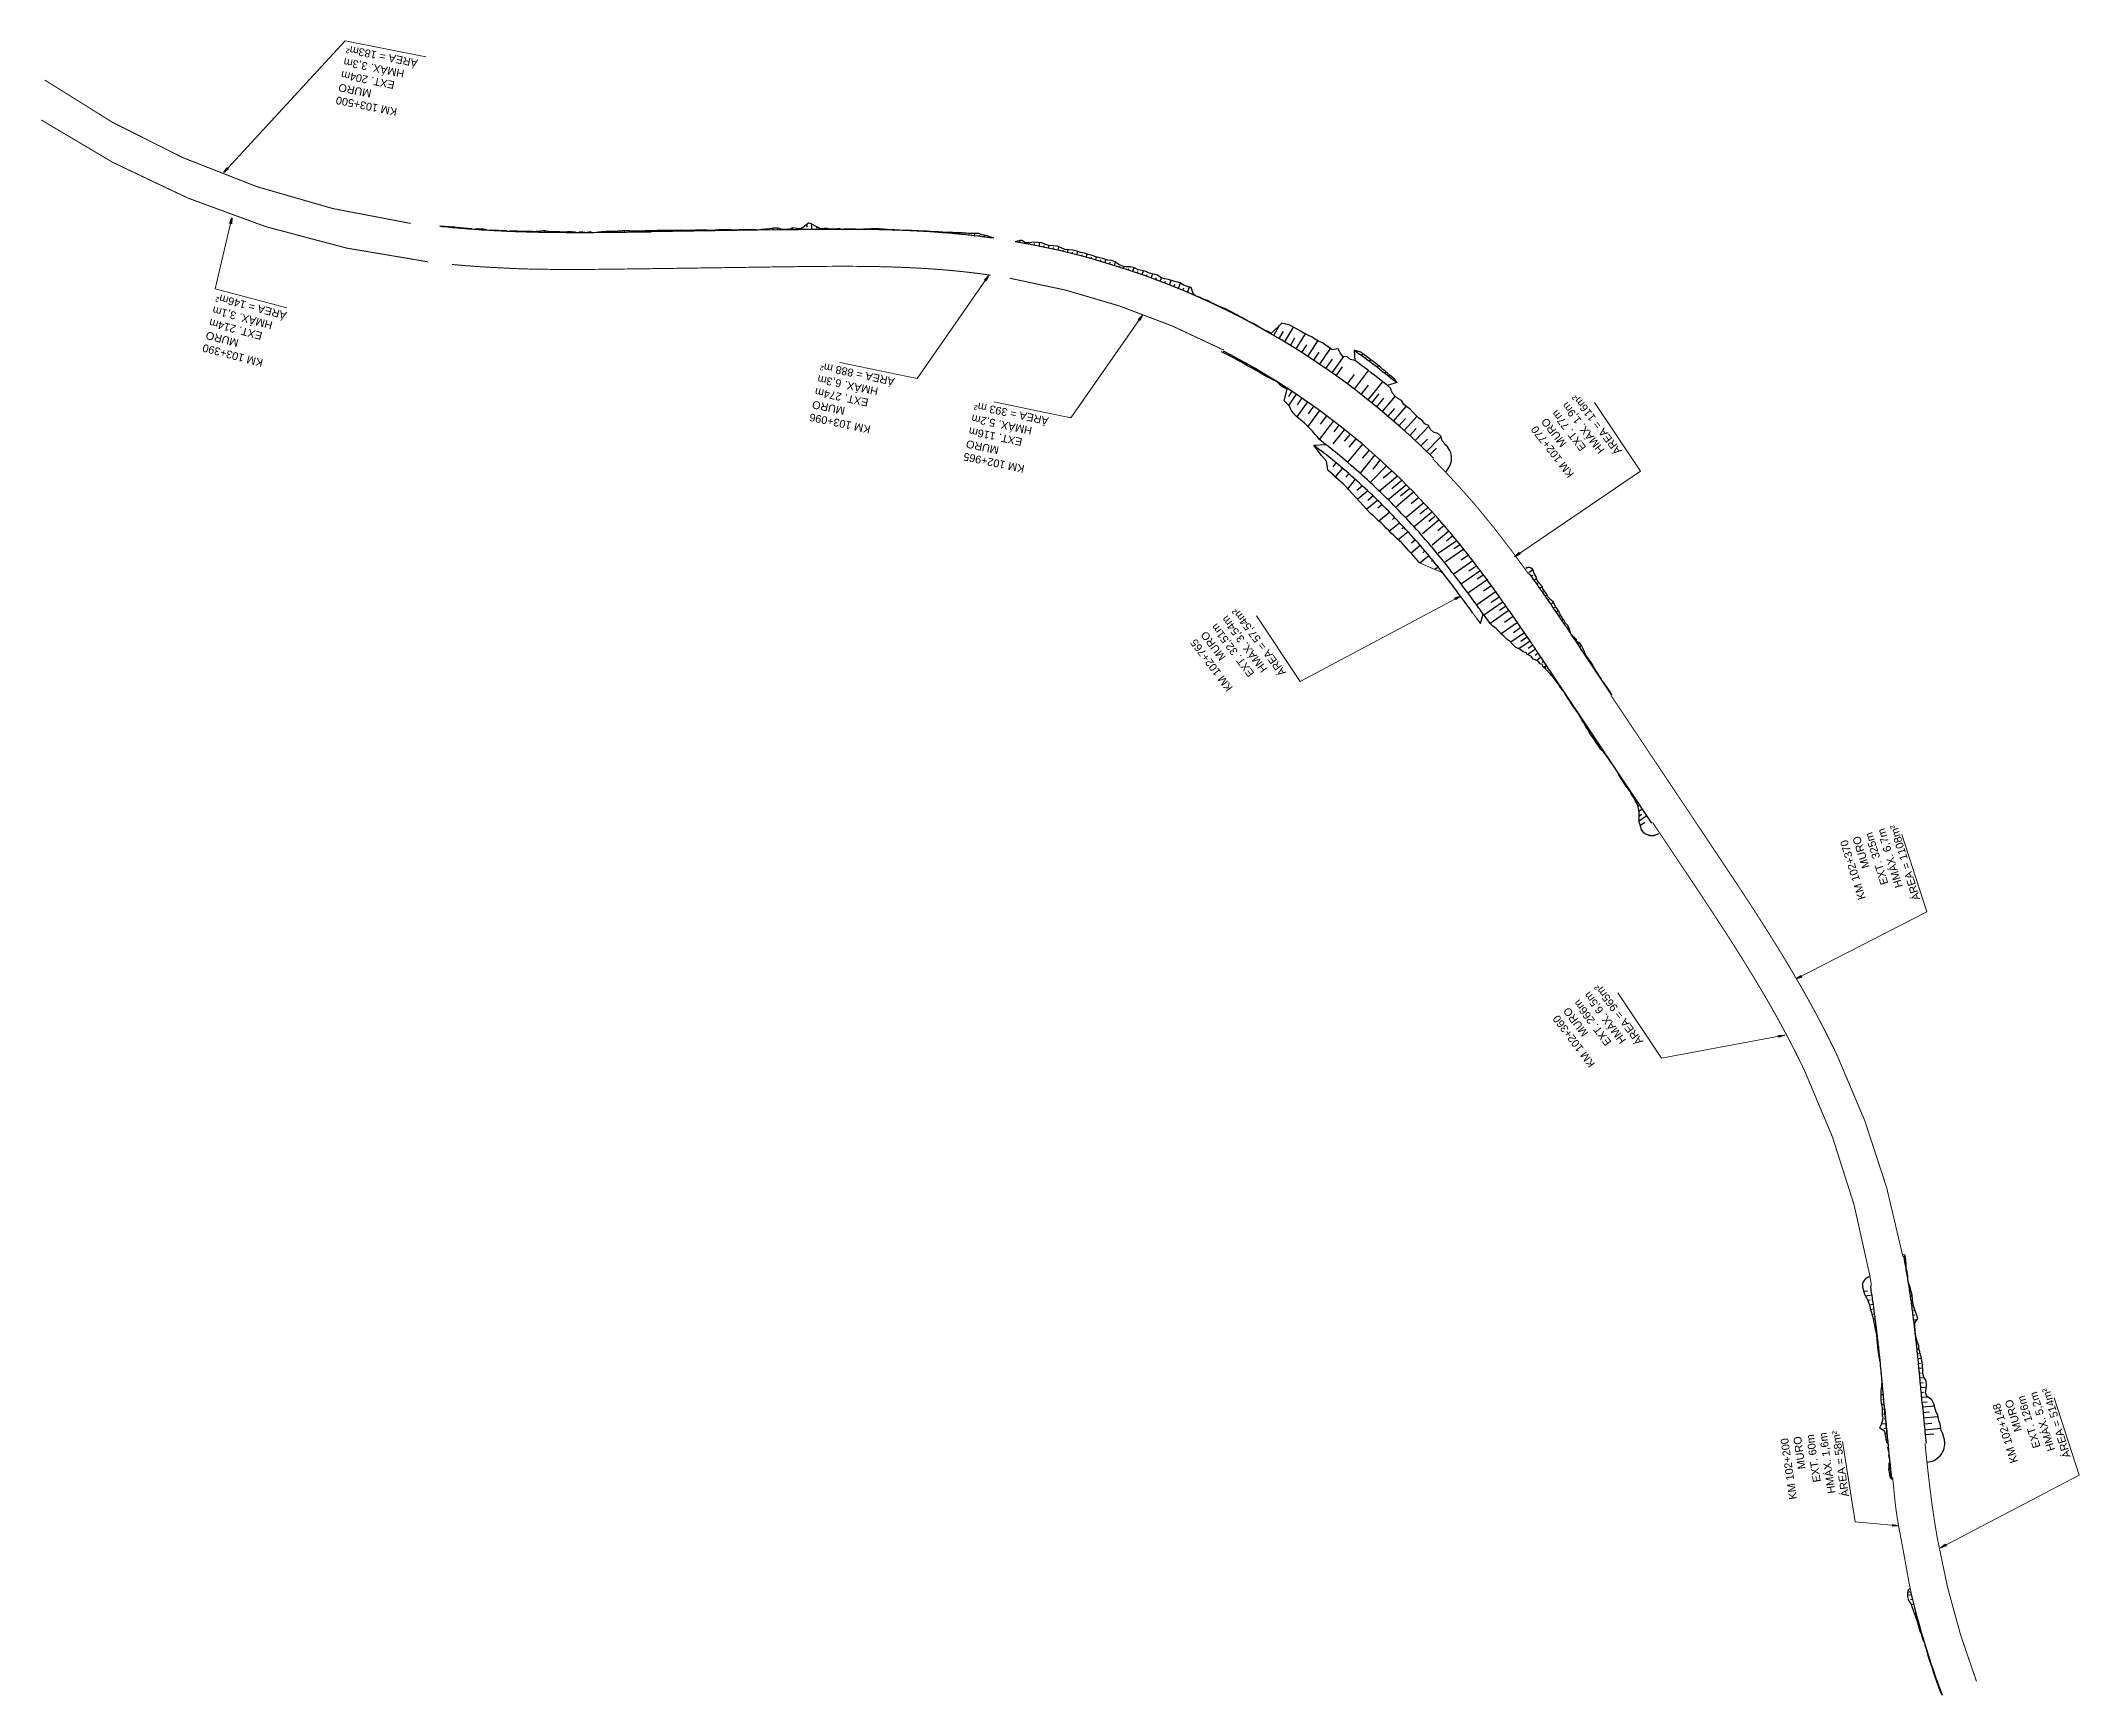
# Model space of a CAD drawing. Header units: metres. Extents: x 288738 to 324331, y 7399322 to 7465117.
# Drawn here: x 289128 to 290176, y 7463923 to 7464774 of the extents above; entities that cross this region are included whole.
import ezdxf

# ---------------------------------------------------------------- set-up
doc = ezdxf.new("R2010")
doc.units = ezdxf.units.M
doc.header["$LTSCALE"] = 10
for name, color, linetype in [('F-HZ-CORREDOR-FEAT', 2, 'Continuous'), ('F-HZ-TALUDES-TIC', 7, 'Continuous'), ('U-HZ-TALUDES', 2, 'Continuous'), ('U-PLATAFORMA', 2, 'Continuous')]:
    doc.layers.add(name, color=color, linetype=linetype)
doc.layers.add('U-HZ-MURO', color=210, linetype='Continuous', lineweight=13)
doc.layers.add('U-HZ-TEXTO-MUROS', color=2, linetype='Continuous', lineweight=0)
doc.styles.add('ARIAL', font='arial.ttf')
doc.styles.add('DIM', font='arial.ttf', dxfattribs={"width": 0.8})
doc.dimstyles.new('U-1_2000', dxfattribs={"dimscale": 2, "dimtxt": 1.5, "dimasz": 0.75, "dimexe": 0.75, "dimexo": 0.75, "dimgap": 0.25, "dimtad": 1, "dimzin": 4, "dimtxsty": 'DIM', "dimblk": 'ARCHTICK', "dimcen": 0.7, "dimdle": 0.75, "dimclrd": 256, "dimclre": 256, "dimclrt": 256, "dimaunit": 1, "dimadec": 3, "dimazin": 2, "dimtfac": 1, "dimtofl": 0, "dimtmove": 0, "dimatfit": 3, "dimldrblk": 'CLOSEDBLANK', "dimfxl": 0, "dimtolj": 1, "dimtzin": 0, "dimlwd": -1, "dimlwe": -1, "dimarcsym": 0})

msp = doc.modelspace()

# ---------------------------------------------------------------- texts
at = {"layer": 'U-HZ-TEXTO-MUROS', "color": 2, "linetype": 'Continuous', "lineweight": -3, "char_height": 4, "width": 47.6625, "attachment_point": 9, "style": 'ARIAL'}
for s, insert, rotation in [('{\\C256;KM 103+500\\PMURO \\PEXT.^I204m\\PHMÁX. 3,3m\\PÁREA = 183m²}', (289285.687, 7464771.624), 168.68496), ('{\\C256;KM 103+390\\PMURO \\PEXT.^I214m\\PHMÁX. 3,1m\\PÁREA = 146m²}', (289218.841, 7464643.979, 703), 165.273687), ('{\\C256;KM 103+096\\PMURO \\PEXT.^I274m\\PHMÁX. 6,3m\\PÁREA = 888 m²}', (289529.391, 7464608.583, 698.803), 168.117328), ('{\\C256;KM 102+965\\PMURO \\PEXT.^I116m\\PHMÁX. 5,2m\\PÁREA = 393 m²}', (289608.523, 7464588.334, 703.733), 168.117328), ('{\\C256;KM 102+770\\PMURO \\PEXT.^I77m\\PHMÁX. 1,9m\\PÁREA = 116m²}', (289918.257, 7464592.742, -1.321), 127.790736), ('{\\C256;KM 102+765\\PMURO \\PEXT.^I32,51m\\PHMÁX. 3,54m\\PÁREA = 57,54m²}', (289743.992, 7464483.234), 126.947249), ('{\\C256;KM 102+370\\PMURO \\PEXT.^I325m\\PHMÁX. 6,7m\\PÁREA = 1108m²}', (290082.442, 7464371.364), 107.335271), ('{\\C256;KM 102+360\\PMURO \\PEXT.^I266m\\PHMÁX. 6,5m\\PÁREA = 965m²}', (289929.755, 7464289.457), 126.947249), ('{\\C256;KM 102+148\\PMURO \\PEXT.^I126m\\PHMÁX. 5,2m\\PÁREA = 514m²}', (290160.732, 7464081.702), 107.335271), ('{\\C256;KM 102+200\\PMURO \\PEXT.^I60m\\PHMÁX. 1,6m\\PÁREA = 58m²}', (290052.903, 7464059.547), 98.325532)]:
    msp.add_mtext(s, dxfattribs=dict(at, insert=insert, rotation=rotation))

# ---------------------------------------------------------------- blocks, each defined once
blk = doc.blocks.new('_ArchTick')
at = {"color": 0, "linetype": 'ByBlock', "const_width": 0.15}
blk.add_lwpolyline([(-0.5, -0.5), (0.5, 0.5)], dxfattribs=at)

# ---------------------------------------------------------------- linework, layer by layer
at = {"layer": 'F-HZ-CORREDOR-FEAT', "color": 2, "linetype": 'Continuous', "lineweight": -3}
for points, elevation in [([(289822.123, 7464595.316), (289820.517, 7464596.685)], 695.728), ([(289866.509, 7464476.712), (289868.42, 7464474.255), (289869.772, 7464479.025), (289873.221, 7464474.297)], 696.209)]:
    msp.add_lwpolyline(points, dxfattribs=dict(at, elevation=elevation))
for centre, radius, start, end in [((289893.179, 7464500.351, 1404.715), 2.694, 39.55348, 124.346074), ((289956.411, 7464371.677), 6.438, 213.322092, 303.892751)]:
    msp.add_arc(centre, radius, start, end, dxfattribs=at)
at = {"layer": 'F-HZ-TALUDES-TIC', "color": 10, "linetype": 'Continuous', "lineweight": -3, "ltscale": 0.05}
for p, q in [((289524.502, 7464679.689), (289524.531, 7464676.872)), ((289342.099, 7464677.891), (289342.088, 7464677.771)), ((289344.588, 7464677.665), (289344.583, 7464677.61)), ((289347.079, 7464677.462), (289347.07, 7464677.352)), ((289349.567, 7464677.218), (289349.565, 7464677.189)), ((289499.529, 7464676.908), (289499.534, 7464676.543)), ((289502.024, 7464677.22), (289502.029, 7464676.899)), ((289504.52, 7464677.542), (289504.533, 7464676.613)), ((289507.021, 7464677.494), (289507.027, 7464677.071)), ((289514.521, 7464677.572), (289514.532, 7464676.75)), ((289517.025, 7464677.336), (289517.028, 7464677.059)), ((289519.522, 7464677.613), (289519.532, 7464676.814)), ((289522.003, 7464679.405), (289522.017, 7464678.125)), ((289527.018, 7464678.352), (289527.025, 7464677.624)), ((289529.528, 7464677.306), (289529.531, 7464676.917)), ((289532.028, 7464677.397), (289532.03, 7464677.166)), ((289537.031, 7464677.05), (289537.031, 7464677.004)), ((289574.531, 7464676.451), (289574.524, 7464676.293)), ((289577.028, 7464676.297), (289577.025, 7464676.238)), ((289726.5, 7464640.876), (289726.45, 7464640.767)), ((289728.796, 7464639.885), (289728.76, 7464639.806)), ((289731.061, 7464638.823), (289730.991, 7464638.674)), ((289733.327, 7464637.765), (289733.29, 7464637.686)), ((289735.613, 7464636.747), (289735.506, 7464636.526)), ((289737.896, 7464635.72), (289737.824, 7464635.575)), ((289740.134, 7464634.601), (289739.993, 7464634.32)), ((289742.355, 7464633.45), (289742.291, 7464633.323)), ((289744.534, 7464632.217), (289744.453, 7464632.06)), ((289745.94, 7464631.457), (289745.906, 7464631.391)), ((289736.68, 7464613.252), (289736.86, 7464613.596)), ((289738.914, 7464612.129), (289739.256, 7464612.776)), ((289741.129, 7464610.971), (289741.297, 7464611.284)), ((289743.328, 7464609.782), (289743.668, 7464610.404)), ((289745.54, 7464608.616), (289745.701, 7464608.907)), ((289747.695, 7464607.35), (289748.047, 7464607.975)), ((289749.891, 7464606.155), (289750.058, 7464606.447)), ((289752.055, 7464604.907), (289752.394, 7464605.489)), ((289754.259, 7464603.728), (289754.406, 7464603.977)), ((289756.401, 7464602.439), (289756.705, 7464602.947)), ((289758.59, 7464601.238), (289758.717, 7464601.448)), ((289927.734, 7464449.934), (289927.634, 7464449.867)), ((289929.146, 7464447.871), (289929.084, 7464447.83)), ((289913.996, 7464434.887), (289914.131, 7464434.977)), ((289915.27, 7464432.738), (289915.394, 7464432.82)), ((289916.683, 7464430.675), (289916.906, 7464430.824)), ((289918.126, 7464428.636), (289918.21, 7464428.692)), ((289919.483, 7464426.538), (289919.682, 7464426.671)), ((289919.604, 7464426.306), (289919.715, 7464426.38)), ((289920.768, 7464424.108), (289921.201, 7464424.397)), ((289922.133, 7464422.026), (289922.359, 7464422.177)), ((289923.442, 7464419.902), (289923.97, 7464420.254)), ((289924.579, 7464417.681), (289924.963, 7464417.938)), ((289926.106, 7464415.706), (289926.73, 7464416.123)), ((289927.447, 7464413.596), (289927.783, 7464413.82)), ((289928.916, 7464411.576), (289929.505, 7464411.97)), ((289930.279, 7464409.484), (289930.586, 7464409.689)), ((289931.997, 7464407.677), (289932.258, 7464407.851)), ((289933.505, 7464405.685), (289933.574, 7464405.731)), ((289934.952, 7464403.651), (289935.03, 7464403.703)), ((289936.312, 7464401.553), (289936.365, 7464401.589)), ((289937.752, 7464399.511), (289937.806, 7464399.547)), ((289938.97, 7464397.332), (289939.079, 7464397.405)), ((289940.241, 7464395.188), (289940.572, 7464395.409)), ((289941.658, 7464393.128), (289941.81, 7464393.229)), ((289943.018, 7464391.032), (289943.349, 7464391.253)), ((289944.498, 7464389.018), (289944.617, 7464389.097)), ((289945.73, 7464386.851), (289946.117, 7464387.11)), ((289947.134, 7464384.792), (289947.318, 7464384.915)), ((289948.197, 7464382.536), (289948.872, 7464382.987)), ((289949.292, 7464380.322), (289949.762, 7464380.637)), ((289949.745, 7464377.869), (289951.506, 7464379.046)), ((289949.846, 7464375.376), (289951.268, 7464376.326)), ((289949.837, 7464372.876), (289953.841, 7464375.552)), ((289950.546, 7464370.53), (289952.845, 7464372.066)), ((290087.941, 7464139.344), (290087.816, 7464139.323)), ((290065.479, 7464130.927), (290067.34, 7464131.22)), ((290066.308, 7464128.581), (290069.579, 7464129.079)), ((290067.423, 7464126.345), (290068.677, 7464126.53)), ((290068.378, 7464124.036), (290070.281, 7464124.307)), ((290068.934, 7464121.607), (290069.781, 7464121.723)), ((290069.695, 7464119.225), (290070.959, 7464119.394)), ((290070.337, 7464116.812), (290070.809, 7464116.873)), ((290070.869, 7464114.378), (290071.596, 7464114.469)), ((290071.316, 7464111.919), (290071.609, 7464111.954)), ((290071.882, 7464109.484), (290072.197, 7464109.521)), ((290072.146, 7464107.002), (290072.316, 7464107.022)), ((290072.435, 7464104.519), (290072.767, 7464104.556)), ((290072.66, 7464102.03), (290072.851, 7464102.05)), ((290072.971, 7464099.55), (290073.308, 7464099.586)), ((290073.435, 7464097.094), (290073.502, 7464097.101)), ((290097.41, 7463947.237), (290097.424, 7463947.241)), ((290098.137, 7463944.845), (290098.155, 7463944.851)), ((290098.863, 7463942.453), (290098.938, 7463942.477)), ((290099.653, 7463940.081), (290099.684, 7463940.091)), ((290100.452, 7463937.712), (290100.507, 7463937.731)), ((290101.217, 7463935.332), (290101.264, 7463935.348)), ((290102.035, 7463932.97), (290102.13, 7463933.003)), ((290102.84, 7463930.603), (290102.901, 7463930.625)), ((290103.685, 7463928.251), (290103.809, 7463928.296)), ((290104.466, 7463925.876), (290104.567, 7463925.913))]:
    msp.add_line(p, q, dxfattribs=at)
at = {"layer": 'F-HZ-TALUDES-TIC', "color": 90, "linetype": 'Continuous', "lineweight": -3, "ltscale": 0.05}
for p, q in [((289352.555, 7464676.946), (289352.565, 7464677.092)), ((289355.049, 7464676.78), (289355.059, 7464676.921)), ((289357.545, 7464676.625), (289357.553, 7464676.771)), ((289370.029, 7464676.013), (289370.03, 7464676.034)), ((289372.528, 7464675.919), (289372.532, 7464676.036)), ((289375.026, 7464675.834), (289375.028, 7464675.877)), ((289377.525, 7464675.757), (289377.529, 7464675.885)), ((289380.024, 7464675.69), (289380.026, 7464675.753)), ((289382.523, 7464675.63), (289382.527, 7464675.772)), ((289385.023, 7464675.578), (289385.027, 7464675.78)), ((289387.523, 7464675.534), (289387.532, 7464676.088)), ((289390.022, 7464675.497), (289390.024, 7464675.652)), ((289392.522, 7464675.465), (289392.524, 7464675.686)), ((289395.022, 7464675.44), (289395.023, 7464675.586)), ((289397.522, 7464675.421), (289397.522, 7464675.519)), ((289400.022, 7464675.408), (289400.022, 7464675.516)), ((289402.522, 7464675.4), (289402.522, 7464675.51)), ((289415.889, 7464675.438), (289415.889, 7464675.497)), ((289418.389, 7464675.457), (289418.386, 7464675.815)), ((289420.889, 7464675.478), (289420.887, 7464675.698)), ((289423.389, 7464675.503), (289423.384, 7464675.923)), ((289425.888, 7464675.531), (289425.886, 7464675.79)), ((289428.388, 7464675.561), (289428.38, 7464676.284)), ((289430.888, 7464675.593), (289430.885, 7464675.853)), ((289433.388, 7464675.625), (289433.383, 7464675.967)), ((289435.888, 7464675.657), (289435.885, 7464675.837)), ((289438.387, 7464675.691), (289438.381, 7464676.148)), ((289440.887, 7464675.725), (289440.884, 7464675.987)), ((289443.387, 7464675.76), (289443.38, 7464676.258)), ((289445.887, 7464675.795), (289445.883, 7464676.065)), ((289448.386, 7464675.83), (289448.379, 7464676.368)), ((289450.886, 7464675.865), (289450.883, 7464676.103)), ((289453.386, 7464675.899), (289453.379, 7464676.366)), ((289455.886, 7464675.934), (289455.882, 7464676.185)), ((289458.386, 7464675.969), (289458.379, 7464676.42)), ((289460.885, 7464676.004), (289460.883, 7464676.191)), ((289463.385, 7464676.039), (289463.38, 7464676.42)), ((289465.885, 7464676.074), (289465.882, 7464676.282)), ((289468.385, 7464676.109), (289468.379, 7464676.515)), ((289470.884, 7464676.143), (289470.882, 7464676.313)), ((289473.384, 7464676.178), (289473.381, 7464676.378)), ((289475.884, 7464676.213), (289475.881, 7464676.44)), ((289478.384, 7464676.248), (289478.376, 7464676.8)), ((289480.883, 7464676.283), (289480.88, 7464676.534)), ((289483.383, 7464676.318), (289483.378, 7464676.697)), ((289485.883, 7464676.353), (289485.881, 7464676.484)), ((289488.383, 7464676.388), (289488.379, 7464676.656)), ((289490.882, 7464676.422), (289490.88, 7464676.62)), ((289493.382, 7464676.457), (289493.378, 7464676.76)), ((289543.379, 7464676.959), (289543.38, 7464677.047)), ((289545.879, 7464676.949), (289545.88, 7464676.985)), ((289548.379, 7464676.933), (289548.38, 7464676.994)), ((289550.879, 7464676.91), (289550.88, 7464676.97)), ((289553.379, 7464676.881), (289553.382, 7464677.072)), ((289555.879, 7464676.844), (289555.882, 7464677.048)), ((289558.378, 7464676.8), (289558.387, 7464677.226)), ((289560.878, 7464676.747), (289560.882, 7464676.925)), ((289563.377, 7464676.686), (289563.38, 7464676.809)), ((289565.876, 7464676.615), (289565.878, 7464676.673)), ((289568.375, 7464676.534), (289568.379, 7464676.644)), ((289583.358, 7464675.833), (289583.37, 7464676.026)), ((289585.853, 7464675.675), (289585.86, 7464675.774)), ((289588.347, 7464675.504), (289588.358, 7464675.656)), ((289590.841, 7464675.322), (289590.847, 7464675.408)), ((289593.333, 7464675.125), (289593.354, 7464675.39)), ((289595.824, 7464674.916), (289595.85, 7464675.213)), ((289598.314, 7464674.692), (289598.363, 7464675.22)), ((289600.802, 7464674.453), (289600.84, 7464674.831)), ((289603.29, 7464674.199), (289603.376, 7464675.026)), ((289605.775, 7464673.93), (289605.825, 7464674.382)), ((289608.259, 7464673.646), (289608.405, 7464674.886)), ((289610.741, 7464673.345), (289610.821, 7464673.991)), ((289613.221, 7464673.029), (289613.334, 7464673.896)), ((289615.699, 7464672.699), (289615.733, 7464672.95)), ((289631.584, 7464670.2), (289631.779, 7464671.295)), ((289634.044, 7464669.753), (289634.08, 7464669.95)), ((289636.501, 7464669.292), (289636.653, 7464670.085)), ((289638.955, 7464668.815), (289639.11, 7464669.598)), ((289641.406, 7464668.323), (289641.775, 7464670.132)), ((289643.854, 7464667.816), (289644.019, 7464668.601)), ((289646.299, 7464667.294), (289646.598, 7464668.67)), ((289648.74, 7464666.755), (289648.926, 7464667.585)), ((289651.178, 7464666.202), (289651.584, 7464667.964)), ((289653.613, 7464665.633), (289653.764, 7464666.271)), ((289656.044, 7464665.05), (289656.399, 7464666.51)), ((289658.471, 7464664.452), (289658.686, 7464665.31)), ((289660.894, 7464663.837), (289661.334, 7464665.549)), ((289663.314, 7464663.207), (289663.53, 7464664.028)), ((289665.729, 7464662.563), (289666.167, 7464664.182)), ((289668.141, 7464661.904), (289668.359, 7464662.693)), ((289670.548, 7464661.23), (289670.985, 7464662.769)), ((289672.951, 7464660.539), (289673.174, 7464661.308)), ((289675.35, 7464659.835), (289675.809, 7464661.382)), ((289677.744, 7464659.116), (289678.034, 7464660.069)), ((289680.134, 7464658.382), (289680.679, 7464660.135)), ((289682.519, 7464657.631), (289682.68, 7464658.141)), ((289684.899, 7464656.867), (289685.221, 7464657.858)), ((289687.274, 7464656.088), (289687.542, 7464656.894)), ((289689.645, 7464655.294), (289690.313, 7464657.268)), ((289692.01, 7464654.485), (289692.291, 7464655.297)), ((289694.371, 7464653.661), (289695.044, 7464655.57)), ((289696.726, 7464652.822), (289697.083, 7464653.815)), ((289699.076, 7464651.969), (289699.831, 7464654.028)), ((289701.421, 7464651.102), (289701.84, 7464652.225)), ((289703.759, 7464650.219), (289704.439, 7464652.004)), ((289706.093, 7464649.321), (289706.492, 7464650.351)), ((289708.421, 7464648.41), (289709.331, 7464650.713)), ((289710.743, 7464647.484), (289711.259, 7464648.766)), ((289713.059, 7464646.543), (289714.223, 7464649.383)), ((289715.369, 7464645.587), (289715.887, 7464646.829)), ((289717.673, 7464644.618), (289718.788, 7464647.242)), ((289719.971, 7464643.633), (289720.182, 7464644.12)), ((289751.149, 7464628.53), (289751.179, 7464628.585)), ((289753.346, 7464627.337), (289753.382, 7464627.402)), ((289762.057, 7464622.427), (289765.096, 7464627.664)), ((289757.717, 7464624.909), (289757.763, 7464624.991)), ((289759.891, 7464623.674), (289759.954, 7464623.784)), ((289764.898, 7464620.762), (289767.036, 7464624.378)), ((289767.726, 7464619.076), (289772.258, 7464626.597)), ((289770.632, 7464617.307), (289772.973, 7464621.118)), ((289773.524, 7464615.514), (289778.337, 7464623.204)), ((289776.553, 7464613.599), (289779.101, 7464617.589)), ((289779.565, 7464611.657), (289784.78, 7464619.665)), ((289782.642, 7464609.632), (289785.377, 7464613.747)), ((289785.701, 7464607.579), (289791.212, 7464615.711)), ((289788.9, 7464605.389), (289792.193, 7464610.147)), ((289792.077, 7464603.167), (289798.043, 7464611.611)), ((289794.114, 7464601.718), (289797.386, 7464606.287)), ((289807.193, 7464612), (289807.901, 7464612.965)), ((289809.205, 7464610.516), (289809.556, 7464610.988)), ((289811.209, 7464609.021), (289811.917, 7464609.963)), ((289813.202, 7464607.512), (289813.553, 7464607.973)), ((289815.187, 7464605.992), (289815.908, 7464606.928)), ((289762.881, 7464599.171), (289762.867, 7464599.149)), ((289764.996, 7464597.839), (289764.814, 7464597.551)), ((289799.93, 7464597.475), (289803.51, 7464602.29)), ((289803.526, 7464594.77), (289810.794, 7464604.318)), ((289807.091, 7464592.024), (289810.778, 7464596.757)), ((289810.625, 7464589.238), (289818.106, 7464598.62)), ((289817.162, 7464604.459), (289817.499, 7464604.892)), ((289819.129, 7464602.916), (289819.776, 7464603.736)), ((289821.086, 7464601.36), (289821.387, 7464601.737)), ((289769.202, 7464595.135), (289768.977, 7464594.79)), ((289771.393, 7464593.694), (289769.623, 7464591.02)), ((289773.575, 7464592.238), (289769.673, 7464586.434)), ((289779.409, 7464588.236), (289774.001, 7464580.508)), ((289776.501, 7464590.251), (289774.093, 7464586.74)), ((289782.503, 7464586.048), (289779.714, 7464582.145)), ((289812.575, 7464587.674), (289816.345, 7464592.341)), ((289815.01, 7464585.691), (289818.674, 7464590.156)), ((289817.966, 7464583.241), (289824.537, 7464591.092)), ((289823.627, 7464578.413), (289830.134, 7464585.9)), ((289785.576, 7464583.829), (289779.618, 7464575.665)), ((289792.799, 7464578.425), (289785.48, 7464568.881)), ((289789.203, 7464581.148), (289785.918, 7464576.758)), ((289795.602, 7464576.267), (289792.989, 7464572.906)), ((289820.808, 7464580.841), (289824.258, 7464584.886)), ((289826.397, 7464575.981), (289829.745, 7464579.762)), ((289829.146, 7464573.525), (289835.731, 7464580.824)), ((289834.805, 7464568.322), (289841.815, 7464575.799)), ((289798.384, 7464574.083), (289792.525, 7464566.69)), ((289801.343, 7464571.714), (289798.326, 7464567.984)), ((289807.739, 7464566.424), (289799.957, 7464557.222)), ((289804.278, 7464569.316), (289800.649, 7464564.92)), ((289831.988, 7464570.937), (289835.329, 7464574.569)), ((289837.716, 7464565.564), (289841.046, 7464569.045)), ((289840.6, 7464562.778), (289848.07, 7464570.431)), ((289842.383, 7464561.026), (289845.686, 7464564.368)), ((289794.067, 7464556.946), (289792.392, 7464554.918)), ((289797.374, 7464554.167), (289793.661, 7464549.776)), ((289814.097, 7464561.063, 703.699), (289806.431, 7464551.585, 703.699)), ((289811.166, 7464563.492), (289807.594, 7464559.368)), ((289819.893, 7464555.235, 703.783), (289811.657, 7464546.837, 703.783)), ((289817.032, 7464558.665, 703.699), (289812.959, 7464553.73, 703.699)), ((289800.649, 7464551.35), (289799.1, 7464549.562)), ((289803.912, 7464548.471, 703.699), (289800.083, 7464543.737, 703.699)), ((289807.698, 7464545.045, 703.783), (289804.776, 7464542.603, 703.783)), ((289825.653, 7464550.112, 703.783), (289816.358, 7464542.315, 703.783)), ((289822.881, 7464552.765, 703.783), (289818.307, 7464548.974, 703.783)), ((289830.257, 7464545.586, 703.783), (289820.905, 7464537.964, 703.783)), ((289827.965, 7464547.858, 703.783), (289822.705, 7464543.551, 703.783)), ((289832.109, 7464543.721, 703.783), (289827.307, 7464539.821, 703.783)), ((289810.469, 7464542.475, 703.783), (289805.251, 7464538.149, 703.783)), ((289815.51, 7464537.659, 703.783), (289809.885, 7464533.052, 703.783)), ((289813.217, 7464539.873, 703.783), (289810.466, 7464537.609, 703.783)), ((289817.787, 7464535.422, 703.783), (289815.64, 7464533.673, 703.783)), ((289833.958, 7464541.832, 703.853), (289824.793, 7464534.175, 703.853)), ((289839.17, 7464536.262, 703.853), (289829.941, 7464528.665, 703.853)), ((289836.606, 7464539.083, 703.853), (289832.723, 7464535.864, 703.853)), ((289841.203, 7464533.784, 703.853), (289837.121, 7464530.441, 703.853)), ((289821.723, 7464531.609, 703.853), (289816.163, 7464526.963, 703.853)), ((289826.648, 7464525.954, 703.853), (289821.533, 7464521.743, 703.853)), ((289824.191, 7464528.791, 703.853), (289823.056, 7464527.85, 703.853)), ((289828.707, 7464523.551, 703.853), (289827.99, 7464522.964, 703.853)), ((289843.231, 7464531.302, 703.853), (289834.256, 7464523.986, 703.853)), ((289847.174, 7464527.53, 703.936), (289838.558, 7464520.331, 703.936)), ((289844.88, 7464529.276, 703.853), (289841.722, 7464526.711, 703.853)), ((289849.669, 7464524.658, 703.936), (289846.487, 7464522.02, 703.936)), ((289831.151, 7464521.456, 703.853), (289826.087, 7464517.329, 703.853)), ((289837.349, 7464514.444, 703.936), (289832.634, 7464510.535, 703.936)), ((289834.892, 7464517.268, 703.936), (289832.956, 7464515.65, 703.936)), ((289852.136, 7464521.761, 703.936), (289843.501, 7464514.653, 703.936)), ((289856.245, 7464516.809, 703.936), (289846.615, 7464510.255, 703.936)), ((289859.761, 7464512.449, 704.033), (289850.421, 7464505.925, 704.033)), ((289854.191, 7464519.304, 703.936), (289850.885, 7464516.597, 703.936)), ((289858.072, 7464514.893, 703.936), (289854.705, 7464512.61, 703.936)), ((289841.811, 7464509.166, 703.936), (289837.132, 7464505.335, 703.936)), ((289839.782, 7464511.591, 703.936), (289838.646, 7464510.656, 703.936)), ((289843.82, 7464506.719, 703.936), (289843.104, 7464506.135, 703.936)), ((289846.617, 7464503.267, 704.033), (289844.896, 7464502.065, 704.033)), ((289864.463, 7464506.449, 704.033), (289854.858, 7464499.842, 704.033)), ((289862.124, 7464509.458, 704.033), (289858.467, 7464506.925, 704.033)), ((289868.543, 7464501.474, 704.033), (289858.554, 7464494.675, 704.033)), ((289866.414, 7464503.901, 704.033), (289862.381, 7464501.143, 704.033)), ((289893.123, 7464500.538), (289895.256, 7464502.066)), ((289872.087, 7464496.988, 704.144), (289861.922, 7464489.887, 704.144)), ((289870.011, 7464499.314, 704.033), (289866.644, 7464497.03, 704.033)), ((289874.262, 7464493.862, 704.144), (289869.968, 7464490.887, 704.144)), ((289894.463, 7464498.66), (289895.254, 7464499.224)), ((289895.909, 7464496.621), (289897.203, 7464497.537)), ((289897.35, 7464494.579), (289897.832, 7464494.917)), ((289898.786, 7464492.532), (289900.005, 7464493.384)), ((289876.425, 7464490.728, 704.144), (289866.359, 7464483.804, 704.144)), ((289880.044, 7464485.436, 704.144), (289870.055, 7464478.637, 704.144)), ((289883.003, 7464481.076), (289873.257, 7464474.268)), ((289878.238, 7464488.084, 704.144), (289873.883, 7464485.105, 704.144)), ((289881.512, 7464483.276, 704.144), (289878.145, 7464480.993, 704.144)), ((289900.216, 7464490.481), (289900.702, 7464490.819)), ((289901.641, 7464488.427), (289902.538, 7464489.047)), ((289903.061, 7464486.369), (289903.502, 7464486.674)), ((289904.476, 7464484.309), (289905.845, 7464485.247)), ((289905.887, 7464482.245), (289906.431, 7464482.616)), ((289907.295, 7464480.179), (289908.424, 7464480.947)), ((289887.34, 7464474.816), (289878.974, 7464469.062)), ((289885.177, 7464477.95), (289880.74, 7464474.876)), ((289889.153, 7464472.172), (289885.235, 7464469.492)), ((289908.7, 7464478.111), (289909.136, 7464478.407)), ((289910.102, 7464476.041), (289910.868, 7464476.559)), ((289911.5, 7464473.969), (289911.825, 7464474.188)), ((289912.896, 7464471.895), (289913.679, 7464472.422)), ((289890.959, 7464469.524), (289883.893, 7464464.715)), ((289893.892, 7464465.202), (289888.122, 7464461.301)), ((289892.427, 7464467.364), (289889.06, 7464465.081)), ((289896.686, 7464461.056), (289892.618, 7464458.319)), ((289895.29, 7464463.13), (289892.78, 7464461.437)), ((289914.29, 7464469.819), (289914.42, 7464469.907)), ((289917.073, 7464465.666), (289917.401, 7464465.885)), ((289918.464, 7464463.588), (289919.387, 7464464.206)), ((289919.226, 7464462.448), (289920.134, 7464463.055)), ((289920.616, 7464460.37), (289920.992, 7464460.621)), ((289898.08, 7464458.98), (289896.442, 7464457.881)), ((289899.472, 7464456.903), (289897.159, 7464455.353)), ((289900.863, 7464454.826), (289899.91, 7464454.189)), ((289902.254, 7464452.749), (289900.78, 7464451.763)), ((289902.53, 7464452.336), (289901.169, 7464451.426)), ((289903.92, 7464450.258), (289903.464, 7464449.953)), ((289922.005, 7464458.291), (289922.363, 7464458.531)), ((289923.394, 7464456.213), (289923.538, 7464456.309)), ((289924.783, 7464454.134), (289925.157, 7464454.384)), ((289905.309, 7464448.179), (289904.696, 7464447.77)), ((289906.698, 7464446.101), (289906.517, 7464445.98)), ((289908.087, 7464444.022), (289907.827, 7464443.849)), ((289909.476, 7464441.943), (289909.371, 7464441.873)), ((289931.728, 7464443.741), (289931.795, 7464443.785)), ((289933.117, 7464441.662), (289933.272, 7464441.766)), ((289934.506, 7464439.584), (289934.568, 7464439.625)), ((290086.956, 7464146.793), (290086.387, 7464146.688)), ((290087.184, 7464144.291), (290087.01, 7464144.26)), ((290087.471, 7464141.801), (290087.27, 7464141.766)), ((290088.62, 7464133.545), (290088.796, 7464133.572)), ((290088.999, 7464131.074), (290089.622, 7464131.167)), ((290089.365, 7464128.601), (290089.811, 7464128.666)), ((290089.718, 7464126.126), (290090.5, 7464126.236)), ((290090.061, 7464123.649), (290090.49, 7464123.708)), ((290090.394, 7464121.172), (290091.638, 7464121.336)), ((290090.716, 7464118.693), (290091.602, 7464118.806)), ((290091.029, 7464116.212), (290092.814, 7464116.434)), ((290091.333, 7464113.731), (290091.491, 7464113.75)), ((290091.629, 7464111.248), (290091.756, 7464111.263)), ((290091.916, 7464108.765), (290091.957, 7464108.769)), ((290092.195, 7464106.28), (290092.515, 7464106.316)), ((290092.468, 7464103.795), (290092.857, 7464103.838)), ((290092.734, 7464101.31), (290093.811, 7464101.424)), ((290092.995, 7464098.823), (290093.656, 7464098.892)), ((290093.249, 7464096.336), (290095.053, 7464096.519)), ((290093.498, 7464093.849), (290094.449, 7464093.943)), ((290074.981, 7464082.729), (290074.651, 7464082.698)), ((290093.743, 7464091.361), (290095.711, 7464091.553)), ((290093.985, 7464088.872), (290094.827, 7464088.953)), ((290094.223, 7464086.384), (290096.356, 7464086.586)), ((290094.457, 7464083.895), (290095.974, 7464084.037)), ((290075.444, 7464077.751), (290074.321, 7464077.647)), ((290075.903, 7464072.772), (290074.71, 7464072.662)), ((290075.214, 7464080.24), (290074.814, 7464080.203)), ((290075.674, 7464075.261), (290074.985, 7464075.198)), ((290094.689, 7464081.406), (290097.552, 7464081.672)), ((290094.92, 7464078.916), (290096.03, 7464079.019)), ((290095.149, 7464076.427), (290098.176, 7464076.705)), ((290095.378, 7464073.937), (290098.023, 7464074.18)), ((290095.606, 7464071.448), (290101.69, 7464072.005)), ((290076.819, 7464062.814), (290074.491, 7464062.598)), ((290076.36, 7464067.793), (290075.002, 7464067.668)), ((290076.131, 7464070.282), (290075.576, 7464070.231)), ((290076.589, 7464065.303), (290075.92, 7464065.242)), ((290095.86, 7464068.68), (290099.17, 7464068.984)), ((290096.116, 7464065.912), (290103.496, 7464066.594)), ((290096.402, 7464062.816), (290100.362, 7464063.185)), ((290077.05, 7464060.325), (290075.693, 7464060.198)), ((290077.284, 7464057.835), (290076.417, 7464057.754)), ((290077.52, 7464055.347), (290077.149, 7464055.311)), ((290077.76, 7464052.858), (290077.37, 7464052.82)), ((290096.693, 7464059.72), (290104.948, 7464060.5)), ((290096.929, 7464057.231), (290101.321, 7464057.651)), ((290078.07, 7464049.709), (290077.911, 7464049.693)), ((290078.832, 7464042.247), (290078.604, 7464042.223)), ((290079.098, 7464039.762), (290078.339, 7464039.68)), ((290079.37, 7464037.276), (290079.01, 7464037.237)), ((290089.444, 7463976.465), (290087.986, 7463976.121)), ((290089.819, 7463974.89), (290088.038, 7463974.463)), ((290090.407, 7463972.46), (290089.45, 7463972.225)), ((290091.012, 7463970.034), (290089.933, 7463969.763)), ((290091.63, 7463967.612), (290091.192, 7463967.499)), ((290092.261, 7463965.193), (290091.611, 7463965.021)), ((290092.906, 7463962.778), (290092.68, 7463962.716)), ((290093.566, 7463960.366), (290093.152, 7463960.252)), ((290094.24, 7463957.959), (290094.062, 7463957.909)), ((290094.928, 7463955.555), (290094.674, 7463955.482)), ((290095.63, 7463953.156), (290095.561, 7463953.136))]:
    msp.add_line(p, q, dxfattribs=at)
at = {"layer": 'F-HZ-TALUDES-TIC', "color": 1, "linetype": 'Continuous', "lineweight": -3, "ltscale": 0.05}
for p, q in [((289362.537, 7464676.35), (289362.543, 7464676.457)), ((289367.034, 7464676.18), (289367.033, 7464676.137)), ((289407.522, 7464675.4), (289407.522, 7464675.417)), ((289409.541, 7464675.465), (289409.541, 7464675.406)), ((289497.033, 7464676.546), (289497.034, 7464676.527)), ((289570.873, 7464676.444), (289570.874, 7464676.458)), ((289724.197, 7464641.854), (289724.184, 7464641.823)), ((289912.656, 7464436.997), (289912.699, 7464437.026))]:
    msp.add_line(p, q, dxfattribs=at)
at = {"layer": 'U-HZ-MURO', "ltscale": 0.05, "const_width": 0.5}
for points in [[(289318.359, 7464680.022, -0.11603954), (289130.313, 7464753.727)], [(289327.395, 7464660.243, -0.1155367), (289128.517, 7464733.205, -0.1155367)], [(289616.526, 7464653.394, 0.00896165), (289602.997, 7464655.122, 0.00574366), (289594.014, 7464656.002, 0.00533338), (289584.289, 7464656.737, 0.00451286), (289575.332, 7464657.238, 0.00410258), (289565.438, 7464657.619, 0.00328207), (289556.605, 7464657.83, 0.0028718), (289546.475, 7464657.946, 0.00205129), (289538.02, 7464657.96, 0.00164103), (289527.416, 7464657.899, 0.00082051), (289521.047, 7464657.831, 0.00041026), (289508.264, 7464657.663), (289437.689, 7464656.679), (289435.852, 7464656.664, -0.00035516), (289423.054, 7464656.494, -0.00071111), (289416.627, 7464656.423, -0.00142222), (289405.907, 7464656.349, -0.00177778), (289397.306, 7464656.345, -0.00248889), (289386.972, 7464656.428, -0.00283945), (289377.921, 7464656.598, -0.01218237), (289366.967, 7464657.055, -0.0025831), (289360.771, 7464657.355, -0.00457146), (289350.662, 7464657.99, -0.00492312), (289341.262, 7464658.76, -0.00084291), (289339.702, 7464658.905, -0.00084291)], [(289736.405, 7464614.833, 0.07671892), (289626.373, 7464651.824, 0.07671892)], [(289893.171, 7464499.61, 0.00328207), (289887.846, 7464506.963, 0.00410258), (289881.739, 7464515.138, 0.00451286), (289876.043, 7464522.496, 0.00533338), (289869.674, 7464530.395, 0.00574366), (289863.58, 7464537.62, 0.01824202), (289843.771, 7464558.942)], [(290085.477, 7464148.819, 0.0634904), (290051.793, 7464251.971, 0.00673894), (290046.385, 7464263, 0.00629981), (290040.309, 7464274.614, 0.00538257), (290034.46, 7464285.186, 0.00490909), (290027.828, 7464296.611, 0.00394391), (290021.734, 7464306.693, 0.00345508), (290014.63, 7464318.065, 0.00247121), (290008.601, 7464327.465, 0.00197751), (290000.984, 7464339.11, 0.00098897), (289996.376, 7464346.066, 0.00049449), (289987.149, 7464359.904), (289935.479, 7464437.227)], [(290069.345, 7464133.79, 0.00338749), (290068.377, 7464139.509, 0.06712049), (290035.075, 7464244.051, 0.00673894), (290029.886, 7464254.632, 0.00629981), (290024.026, 7464265.833, 0.00538257), (290018.37, 7464276.056, 0.00490909), (290011.92, 7464287.167, 0.00394391), (290005.978, 7464296.999, 0.00345508), (289999.008, 7464308.154, 0.00247121), (289993.078, 7464317.4, 0.0019775), (289985.541, 7464328.923, 0.00098897), (289980.974, 7464335.818, 0.001307), (289971.756, 7464349.617, 0.00044828), (289963.408, 7464362.134), (289956.84, 7464371.964)], [(290123.322, 7463930.305, -0.04641863), (290103.221, 7464003.752, -0.00385562), (290102.125, 7464010.27, -0.00358796), (290101.048, 7464017.311, -0.00304539), (290100.142, 7464023.809, -0.00277139), (290099.228, 7464030.981, -0.00222008), (290098.475, 7464037.391, -0.00194331), (290097.674, 7464044.743, -0.00138866), (290097.046, 7464050.884, -0.00026434), (290096.865, 7464052.716, -0.00026434)], [(290089.628, 7463976.492, -0.012247), (290087.978, 7463984.735, 0.00459291), (290083.622, 7464008.377, -0.02663594), (290081.004, 7464027.213, 0.00712115), (290080.197, 7464035.327)]]:
    msp.add_lwpolyline(points, format="xyb", dxfattribs=at)
msp.add_lwpolyline([(289848.961, 7464500.313), (289868.42, 7464474.255)], dxfattribs=at)
at = {"layer": 'U-HZ-TALUDES', "ltscale": 0.05}
for points, elevation in [([(289341.003, 7464677.997), (289333.389, 7464678.632)], 703.385), ([(289496.899, 7464676.527), (289494.894, 7464676.821)], 704.088), ([(289512.898, 7464676.899), (289508.892, 7464677.111)], 704.252), ([(289537.002, 7464677.045), (289532.973, 7464677.29)], 704.164), ([(289541.034, 7464677.115), (289540.005, 7464676.963), (289539.017, 7464677.149)], 703.97), ([(289631.51, 7464671.3), (289629.222, 7464670.613)], 703.185), ([(289724.164, 7464641.868), (289722.272, 7464642.654)], 703.771), ([(289749.945, 7464629.297), (289748.8, 7464629.788), (289748.139, 7464630.265)], 703.596), ([(289757.097, 7464625.293), (289753.532, 7464627.314)], 703.641), ([(289803.329, 7464614.852), (289803.784, 7464609.539), (289801.569, 7464610.075)], 694.981), ([(289806.832, 7464613.725), (289803.329, 7464614.852), (289806.138, 7464612.772)], 694.981), ([(289760.814, 7464600.097), (289762.554, 7464599.207)], 703.938), ([(289765.538, 7464596.642), (289768.978, 7464594.796)], 703.154), ([(289825.342, 7464598.148), (289820.517, 7464596.685), (289822.123, 7464595.316)], 695.189), ([(289823.604, 7464600.497), (289825.342, 7464598.148), (289823.034, 7464599.794)], 695.189), ([(289866.509, 7464476.712), (289868.42, 7464474.255), (289869.772, 7464479.025), (289873.221, 7464474.297)], 696.209), ([(289917.728, 7464466.109), (289914.862, 7464469.015)], 703.842), ([(289926.29, 7464452.578), (289926.557, 7464451.479), (289927.196, 7464450.777)], 704.226), ([(289910.749, 7464439.787), (289911.787, 7464438.485), (289911.949, 7464438.183)], 704.386)]:
    msp.add_lwpolyline(points, dxfattribs=dict(at, elevation=elevation))
at = {"layer": 'U-HZ-TALUDES', "color": 2, "linetype": 'Continuous', "lineweight": -3, "elevation": 694.918}
for points in [[(289782.602, 7464565.945), (289788.715, 7464566.407), (289785.357, 7464569.043)], [(289785.463, 7464562.262), (289782.602, 7464565.945), (289786.246, 7464563.261)]]:
    msp.add_lwpolyline(points, dxfattribs=at)
at = {"layer": 'U-HZ-TALUDES', "color": 2, "linetype": 'Continuous', "lineweight": -3}
for points in [[(289532.973, 7464677.29, 704.428), (289532.606, 7464677.435, 704.576), (289532.602, 7464677.436, 704.577), (289530.96, 7464677.325, 704.477), (289528.949, 7464677.299, 704.466), (289527.232, 7464678.248, 705.431), (289526.928, 7464678.396, 705.581), (289524.907, 7464679.442, 706.648), (289523.998, 7464679.996, 707.211), (289523.996, 7464679.996, 707.211), (289522.889, 7464680.081, 707.309), (289520.897, 7464678.563, 705.814), (289520.805, 7464678.468, 705.72), (289520.794, 7464678.457, 705.709), (289520.413, 7464678.109, 705.367), (289518.906, 7464677.271, 704.547), (289516.9, 7464677.34, 704.641), (289514.891, 7464677.673, 705), (289514.396, 7464677.538, 704.872), (289514.39, 7464677.536, 704.87), (289512.898, 7464676.899, 704.252)], [(289349.78, 7464677.144, 703.331), (289349.302, 7464677.179, 703.327), (289347.822, 7464677.293, 703.315), (289347.448, 7464677.322, 703.312), (289345.865, 7464677.449, 703.299), (289343.91, 7464677.612, 703.282), (289343.716, 7464677.628, 703.28), (289342.921, 7464677.697, 703.274), (289341.956, 7464677.782, 703.266), (289340.991, 7464677.87, 703.258)], [(289349.783, 7464677.187, 703.374), (289349.307, 7464677.255, 703.403), (289347.83, 7464677.398, 703.421), (289347.457, 7464677.437, 703.428), (289345.873, 7464677.542, 703.392), (289343.92, 7464677.729, 703.4), (289343.727, 7464677.747, 703.4), (289342.931, 7464677.809, 703.386), (289341.966, 7464677.904, 703.387), (289341.003, 7464677.997, 703.385)], [(289357.626, 7464676.621, 703.397), (289356.87, 7464676.666, 703.391), (289355.663, 7464676.741, 703.381), (289354.891, 7464676.79, 703.374), (289353.7, 7464676.868, 703.364), (289351.985, 7464676.985, 703.35), (289351.74, 7464677.002, 703.348)], [(289357.634, 7464676.756, 703.306), (289356.884, 7464676.897, 703.236), (289355.684, 7464677.081, 703.153), (289354.908, 7464677.057, 703.196), (289353.709, 7464676.992, 703.281), (289351.996, 7464677.142, 703.245), (289351.746, 7464677.09, 703.289)], [(289361.065, 7464676.426, 703.426), (289360.035, 7464676.482, 703.417), (289359.59, 7464676.507, 703.413)], [(289361.065, 7464676.435, 703.435), (289360.036, 7464676.511, 703.446), (289359.591, 7464676.527, 703.434)], [(289364.769, 7464676.24, 703.456), (289363.522, 7464676.3, 703.446), (289361.767, 7464676.389, 703.432), (289361.556, 7464676.4, 703.43)], [(289364.769, 7464676.241, 703.455), (289363.527, 7464676.39, 703.386), (289361.773, 7464676.51, 703.35), (289361.559, 7464676.467, 703.385)], [(289367.775, 7464676.105, 703.48), (289367.459, 7464676.118, 703.478), (289365.49, 7464676.206, 703.462), (289365.181, 7464676.22, 703.46)], [(289367.777, 7464676.139, 703.515), (289367.461, 7464676.164, 703.523), (289365.492, 7464676.239, 703.495), (289365.182, 7464676.239, 703.478)], [(289403.156, 7464675.469, 703.682), (289403.054, 7464675.474, 703.678), (289401.66, 7464675.567, 703.609), (289401.07, 7464675.644, 703.556), (289399.086, 7464675.606, 703.574), (289398.306, 7464675.548, 703.61), (289397.43, 7464675.515, 703.631), (289397.103, 7464675.498, 703.641), (289395.123, 7464675.733, 703.482), (289393.142, 7464675.745, 703.474), (289392.496, 7464675.683, 703.516), (289392.359, 7464675.684, 703.515), (289391.161, 7464675.732, 703.485), (289389.184, 7464675.864, 703.402), (289387.303, 7464676.119, 703.238), (289387.21, 7464676.138, 703.226), (289386.694, 7464676.241, 703.159), (289385.23, 7464676.001, 703.326), (289383.248, 7464675.81, 703.466), (289382.871, 7464675.775, 703.492), (289381.614, 7464675.761, 703.512), (289381.27, 7464675.773, 703.507), (289379.296, 7464675.841, 703.48), (289378.455, 7464675.886, 703.459), (289377.321, 7464675.885, 703.473), (289376.544, 7464675.877, 703.488), (289375.347, 7464675.904, 703.485), (289373.375, 7464676.008, 703.445), (289373.111, 7464676.024, 703.438), (289371.403, 7464676.06, 703.442), (289370.863, 7464676.054, 703.455), (289369.429, 7464676.055, 703.481)], [(289407.025, 7464675.45, 703.803), (289405.897, 7464675.506, 703.853), (289405.039, 7464675.443, 703.786)], [(289407.025, 7464675.399, 703.752), (289405.897, 7464675.398, 703.745), (289405.039, 7464675.397, 703.74)], [(289408.006, 7464675.48, 703.705), (289407.522, 7464675.417, 703.743)], [(289408.006, 7464675.401, 703.757), (289407.522, 7464675.4, 703.755)], [(289411.187, 7464675.581, 703.945), (289410.999, 7464675.609, 703.973), (289409.012, 7464675.412, 703.771)], [(289411.188, 7464675.412, 703.776), (289411, 7464675.411, 703.775), (289409.012, 7464675.404, 703.763)], [(289494.894, 7464676.821, 703.837), (289492.895, 7464676.74, 703.87), (289490.894, 7464676.818, 703.796), (289488.896, 7464676.667, 703.875), (289486.896, 7464676.625, 703.881), (289484.896, 7464676.605, 703.873), (289482.894, 7464676.727, 703.769), (289480.893, 7464676.784, 703.708), (289478.893, 7464676.817, 703.663), (289476.894, 7464676.751, 703.684), (289474.896, 7464676.586, 703.772), (289472.899, 7464676.312, 703.931), (289470.897, 7464676.483, 703.793), (289468.896, 7464676.514, 703.749), (289466.896, 7464676.517, 703.723), (289464.896, 7464676.465, 703.733), (289462.897, 7464676.406, 703.748), (289460.897, 7464676.377, 703.743), (289458.897, 7464676.398, 703.704), (289456.895, 7464676.483, 703.622), (289454.896, 7464676.392, 703.658), (289452.897, 7464676.358, 703.655), (289450.897, 7464676.34, 703.641), (289448.896, 7464676.385, 703.586), (289446.897, 7464676.322, 703.601), (289444.896, 7464676.347, 703.559), (289442.897, 7464676.23, 703.61), (289442.111, 7464676.211, 703.612), (289440.897, 7464676.25, 703.57), (289438.899, 7464676.172, 703.596), (289437.421, 7464676.103, 703.622), (289436.902, 7464676.082, 703.629), (289435.589, 7464675.997, 703.669), (289434.906, 7464675.951, 703.69), (289434.789, 7464675.947, 703.692), (289432.909, 7464675.973, 703.649), (289430.911, 7464676.111, 703.531), (289429.211, 7464676.278, 703.398), (289428.913, 7464676.306, 703.375), (289427.46, 7464676.246, 703.396), (289426.921, 7464676.161, 703.446), (289424.929, 7464675.947, 703.564), (289423.813, 7464675.921, 703.567), (289422.937, 7464675.925, 703.554), (289422.857, 7464675.926, 703.553), (289420.945, 7464675.915, 703.538), (289420.162, 7464675.939, 703.512), (289419.67, 7464675.915, 703.523), (289418.954, 7464675.88, 703.539), (289416.965, 7464675.653, 703.669), (289416.489, 7464675.609, 703.693), (289414.977, 7464675.476, 703.767)], [(289508.892, 7464677.111, 704.516), (289507.988, 7464677.458, 704.875), (289506.886, 7464677.499, 704.93), (289504.885, 7464677.594, 705.052), (289502.888, 7464677.307, 704.791), (289500.891, 7464677.107, 704.617), (289498.895, 7464676.815, 704.351), (289496.899, 7464676.527, 704.088)], [(289539.017, 7464677.149, 704.26), (289537.981, 7464677.203, 704.318), (289537.973, 7464677.202, 704.317), (289537.002, 7464677.045, 704.164)], [(289539.017, 7464676.962, 704.073), (289537.981, 7464676.96, 704.074), (289537.973, 7464676.96, 704.074), (289537.002, 7464676.957, 704.075)], [(289571.391, 7464676.424, 704.02), (289571.118, 7464676.435, 704.02), (289571.116, 7464676.435, 704.02), (289569.361, 7464676.5, 704.024), (289567.332, 7464676.569, 704.028), (289566.015, 7464676.611, 704.03), (289565.304, 7464676.632, 704.032), (289563.276, 7464676.688, 704.036), (289561.474, 7464676.734, 704.04), (289561.473, 7464676.734, 704.04), (289561.249, 7464676.739, 704.04), (289560.744, 7464676.751, 704.041), (289559.224, 7464676.783, 704.044), (289557.199, 7464676.822, 704.048), (289556.941, 7464676.827, 704.048), (289556.933, 7464676.827, 704.049), (289555.175, 7464676.855, 704.052), (289553.152, 7464676.884, 704.055), (289551.759, 7464676.901, 704.057), (289551.756, 7464676.901, 704.057), (289551.129, 7464676.908, 704.058), (289549.108, 7464676.928, 704.061), (289547.088, 7464676.943, 704.064), (289546.584, 7464676.946, 704.065), (289545.069, 7464676.953, 704.067), (289543.051, 7464676.96, 704.069), (289542.279, 7464676.962, 704.07), (289542.278, 7464676.962, 704.07), (289541.033, 7464676.963, 704.071)], [(289571.392, 7464676.429, 704.016), (289571.119, 7464676.452, 704.008), (289571.116, 7464676.452, 704.008), (289569.365, 7464676.597, 703.959), (289567.336, 7464676.695, 703.944), (289566.018, 7464676.728, 703.952), (289565.307, 7464676.745, 703.957), (289563.279, 7464676.812, 703.953), (289561.481, 7464677.046, 703.831), (289561.48, 7464677.046, 703.831), (289561.257, 7464677.068, 703.821), (289560.752, 7464677.116, 703.798), (289559.232, 7464677.206, 703.763), (289557.206, 7464677.253, 703.761), (289556.948, 7464677.246, 703.769), (289556.94, 7464677.246, 703.769), (289555.181, 7464677.256, 703.785), (289553.154, 7464677.049, 703.945), (289551.76, 7464677.063, 703.95), (289551.758, 7464677.063, 703.95), (289551.131, 7464677.039, 703.971), (289549.109, 7464676.966, 704.036), (289547.089, 7464677.044, 703.997), (289546.585, 7464677.027, 704.01), (289545.069, 7464677.012, 704.028), (289543.051, 7464677.054, 704.006), (289542.279, 7464677.12, 703.965), (289542.278, 7464677.12, 703.965), (289541.034, 7464677.115, 703.97)], [(289579.519, 7464676.052, 704.003), (289577.486, 7464676.156, 704.007), (289576.228, 7464676.216, 704.01), (289576.22, 7464676.217, 704.01), (289575.454, 7464676.252, 704.011), (289573.422, 7464676.342, 704.016)], [(289579.528, 7464676.23, 704.181), (289577.491, 7464676.263, 704.114), (289576.235, 7464676.356, 704.149), (289576.227, 7464676.356, 704.15), (289575.46, 7464676.394, 704.153), (289573.43, 7464676.519, 704.193)], [(289618.175, 7464672.353, 703.925), (289616.146, 7464672.638, 703.929), (289614.116, 7464672.913, 703.934), (289612.084, 7464673.177, 703.938), (289610.051, 7464673.431, 703.942), (289608.017, 7464673.675, 703.946), (289605.982, 7464673.908, 703.95), (289605.066, 7464674.009, 703.952), (289603.945, 7464674.13, 703.954), (289601.908, 7464674.343, 703.958), (289600.36, 7464674.497, 703.961), (289600.359, 7464674.497, 703.961), (289599.872, 7464674.545, 703.962), (289597.835, 7464674.737, 703.966), (289595.799, 7464674.918, 703.97), (289595.657, 7464674.931, 703.971), (289595.649, 7464674.931, 703.971), (289593.762, 7464675.091, 703.975), (289591.726, 7464675.254, 703.979), (289590.586, 7464675.341, 703.981), (289590.584, 7464675.342, 703.981), (289589.691, 7464675.408, 703.983), (289587.655, 7464675.554, 703.987), (289585.62, 7464675.691, 703.991), (289585.52, 7464675.697, 703.991), (289583.586, 7464675.819, 703.995), (289581.552, 7464675.94, 703.999), (289580.871, 7464675.978, 704), (289580.87, 7464675.978, 704)], [(289618.235, 7464672.344, 703.925), (289616.204, 7464673.056, 703.648), (289614.222, 7464673.717, 703.393), (289612.205, 7464674.124, 703.301), (289610.231, 7464674.902, 702.954), (289608.159, 7464674.884, 703.134), (289606.084, 7464674.819, 703.338), (289605.162, 7464674.879, 703.368), (289604.035, 7464674.974, 703.389), (289601.989, 7464675.135, 703.427), (289600.433, 7464675.238, 703.465), (289600.431, 7464675.238, 703.465), (289599.935, 7464675.199, 703.524), (289597.88, 7464675.227, 703.638), (289595.851, 7464675.514, 703.572), (289595.708, 7464675.517, 703.578), (289595.7, 7464675.517, 703.579), (289593.786, 7464675.374, 703.785), (289591.742, 7464675.452, 703.846), (289590.599, 7464675.505, 703.871), (289590.596, 7464675.506, 703.871), (289589.706, 7464675.616, 703.844), (289587.664, 7464675.676, 703.905), (289585.634, 7464675.898, 703.853), (289585.533, 7464675.906, 703.852), (289583.599, 7464676.027, 703.856), (289581.556, 7464676.018, 703.947), (289580.874, 7464676.024, 703.97), (289580.872, 7464676.024, 703.97)], [(289722.272, 7464642.654, 703.695), (289720.594, 7464643.935, 703.364), (289719.672, 7464646.999, 701.734), (289719.392, 7464647.064, 701.768), (289717.673, 7464647.57, 701.908), (289715.755, 7464648.329, 701.939), (289714.016, 7464649.526, 701.647), (289711.982, 7464650.001, 701.867), (289709.944, 7464650.459, 702.093), (289708.039, 7464651.248, 702.074), (289705.924, 7464651.493, 702.436), (289703.976, 7464652.163, 702.486), (289702.23, 7464653.37, 702.148), (289700.233, 7464653.912, 702.276), (289698.249, 7464654.485, 702.375), (289696.336, 7464655.249, 702.33), (289694.328, 7464655.747, 702.467), (289692.295, 7464656.167, 702.652), (289690.481, 7464657.225, 702.38), (289688.481, 7464657.739, 702.484), (289686.274, 7464657.613, 703.03), (289684.266, 7464658.08, 703.151), (289682.354, 7464658.845, 703.057), (289680.618, 7464660.182, 702.556), (289678.717, 7464661.005, 702.409), (289676.597, 7464661.104, 702.759), (289674.655, 7464661.79, 702.693), (289672.646, 7464662.249, 702.777), (289670.683, 7464662.864, 702.747), (289668.709, 7464663.446, 702.731), (289666.726, 7464663.992, 702.734), (289664.774, 7464664.656, 702.649), (289662.747, 7464665.037, 702.752), (289660.804, 7464665.741, 702.625), (289658.795, 7464666.191, 702.666), (289656.753, 7464666.504, 702.794), (289654.647, 7464666.543, 703.103), (289652.758, 7464667.488, 702.783), (289650.827, 7464668.271, 702.568), (289648.757, 7464668.443, 702.764), (289646.695, 7464668.645, 702.932), (289644.701, 7464669.154, 702.883), (289642.78, 7464670.016, 702.587), (289640.728, 7464670.253, 702.71), (289638.666, 7464670.432, 702.864), (289636.501, 7464670.059, 703.387), (289634.393, 7464669.946, 703.724), (289632.55, 7464671.28, 703.075), (289631.51, 7464671.3, 703.185)], [(289744.534, 7464632.217, 703.848), (289742.755, 7464633.24, 703.952), (289740.938, 7464634.19, 703.982), (289739.112, 7464635.124, 704.005), (289737.271, 7464636.027, 704.005), (289735.389, 7464636.844, 703.92), (289733.515, 7464637.676, 703.863), (289731.661, 7464638.55, 703.862), (289729.795, 7464639.398, 703.844), (289727.952, 7464640.295, 703.89), (289726.047, 7464641.057, 703.799), (289724.164, 7464641.868, 703.771)], [(289748.139, 7464630.265, 703.781), (289747.48, 7464630.651, 703.816), (289746.337, 7464631.242, 703.811), (289744.534, 7464632.217, 703.848)], [(289753.532, 7464627.314, 703.618), (289751.763, 7464628.351, 703.575), (289749.945, 7464629.297, 703.596)], [(289801.569, 7464610.075, 696.242), (289799.964, 7464611.451, 696.118), (289797.529, 7464611.654, 696.945), (289796.228, 7464613.46, 696.455), (289795.138, 7464615.586, 695.703), (289792.161, 7464614.966, 697.166), (289790.506, 7464616.265, 697.067), (289788.729, 7464617.384, 697.107), (289787.065, 7464618.673, 697.004), (289785.084, 7464619.481, 697.277), (289783.29, 7464620.57, 697.319), (289781.503, 7464621.668, 697.345), (289779.581, 7464622.552, 697.534), (289778.076, 7464623.34, 697.622), (289777.678, 7464623.461, 697.694), (289775.931, 7464624.619, 697.652), (289774.054, 7464625.564, 697.77), (289772.238, 7464626.608, 697.802), (289770.425, 7464627.656, 697.824), (289768.329, 7464628.221, 698.212), (289766.219, 7464628.752, 698.618), (289760.786, 7464623.488, 703.47), (289758.971, 7464624.445, 703.517), (289757.097, 7464625.293, 703.641)], [(289760.814, 7464600.097, 703.938), (289759.082, 7464600.997, 704.076), (289757.327, 7464601.856, 704.252), (289755.68, 7464602.893, 704.209), (289754.003, 7464603.879, 704.215), (289752.273, 7464604.775, 704.316), (289750.608, 7464605.782, 704.278), (289748.881, 7464606.68, 704.356), (289747.188, 7464607.637, 704.357), (289745.515, 7464608.631, 704.306), (289743.788, 7464609.527, 704.356), (289742.087, 7464610.47, 704.342), (289740.362, 7464611.371, 704.368), (289738.639, 7464612.273, 704.381), (289737.989, 7464612.593, 704.403), (289736.903, 7464613.151, 704.413), (289735.129, 7464613.952, 704.52)], [(289820.517, 7464596.685, 695.693), (289818.873, 7464598.009, 695.69), (289817.223, 7464599.324, 695.687), (289815.566, 7464600.631, 695.684), (289813.903, 7464601.929, 695.681), (289812.233, 7464603.219, 695.678), (289810.556, 7464604.5, 695.676), (289808.872, 7464605.773, 695.674), (289807.183, 7464607.037, 695.671), (289805.486, 7464608.292, 695.669), (289803.784, 7464609.539, 695.667)], [(289823.034, 7464599.794, 695.793), (289821.375, 7464601.13, 695.79), (289819.708, 7464602.458, 695.787), (289818.035, 7464603.778, 695.784), (289816.356, 7464605.089, 695.781), (289814.669, 7464606.391, 695.778), (289812.976, 7464607.685, 695.776), (289811.277, 7464608.97, 695.774), (289809.57, 7464610.246, 695.771), (289807.857, 7464611.514, 695.769), (289806.138, 7464612.772, 695.767)], [(289823.604, 7464600.497, 695.189), (289821.969, 7464601.872, 695.156), (289820.35, 7464603.268, 695.098), (289818.694, 7464604.617, 695.072), (289817.045, 7464605.976, 695.032), (289815.405, 7464607.349, 694.973), (289813.672, 7464608.601, 695.009), (289811.985, 7464609.913, 694.987), (289810.266, 7464611.182, 694.994), (289808.573, 7464612.486, 694.964), (289806.832, 7464613.725, 694.981)], [(289765.538, 7464596.642, 703.154), (289764.255, 7464598.253, 703.603), (289762.93, 7464599.105, 703.614), (289762.554, 7464599.207, 703.539)], [(289785.357, 7464569.043, 695.676), (289784.487, 7464570.201, 695.935), (289783.231, 7464571.674, 696.211), (289781.966, 7464573.143, 696.488), (289780.665, 7464574.569, 696.734), (289779.334, 7464575.962, 696.958), (289777.958, 7464577.297, 697.138), (289776.545, 7464578.587, 697.287), (289774.976, 7464579.658, 697.263), (289773.536, 7464580.914, 697.396), (289772.28, 7464582.44, 697.754), (289771.071, 7464584.046, 698.18), (289770.096, 7464586.01, 698.898), (289768.718, 7464587.39, 699.149), (289767.392, 7464588.856, 699.474), (289768.978, 7464594.796, 703.364)], [(289850.711, 7464565.813, 697.61), (289850.011, 7464566.595, 697.567), (289848.593, 7464568.143, 697.494), (289848.036, 7464570.576, 696.59), (289846.427, 7464571.938, 696.68), (289844.144, 7464572.593, 697.414), (289842.69, 7464574.108, 697.345), (289841.667, 7464576.085, 696.847), (289839.683, 7464577.037, 697.279), (289838.297, 7464578.63, 697.119), (289836.649, 7464579.939, 697.21), (289835.137, 7464581.396, 697.16), (289833.65, 7464582.883, 697.078), (289832.281, 7464584.506, 696.867), (289830.464, 7464585.619, 697.103), (289828.866, 7464586.981, 697.11), (289827.75, 7464588.908, 696.615), (289825.894, 7464589.97, 696.872), (289824.274, 7464591.309, 696.88), (289822.869, 7464592.907, 696.656), (289822.123, 7464595.316, 695.728)], [(289821.874, 7464536.998, 695.767), (289821.206, 7464537.665, 695.764), (289819.865, 7464538.993, 695.758), (289818.518, 7464540.314, 695.753), (289817.164, 7464541.629, 695.747), (289815.803, 7464542.936, 695.742), (289814.435, 7464544.236, 695.736), (289813.061, 7464545.529, 695.731), (289811.68, 7464546.816, 695.726), (289810.292, 7464548.095, 695.721), (289808.898, 7464549.367, 695.716), (289807.497, 7464550.632, 695.712), (289806.09, 7464551.889, 695.707), (289804.677, 7464553.14, 695.703), (289803.257, 7464554.383, 695.699), (289801.831, 7464555.619, 695.695), (289800.398, 7464556.847, 695.691), (289798.959, 7464558.068, 695.687), (289797.514, 7464559.282, 695.683), (289796.063, 7464560.488, 695.68), (289794.605, 7464561.687, 695.676), (289793.142, 7464562.879, 695.673), (289791.672, 7464564.062, 695.67), (289790.197, 7464565.239, 695.667), (289788.715, 7464566.407, 695.664)], [(289813.948, 7464529.079, 691.064), (289813.281, 7464529.706, 691.043), (289811.865, 7464530.875, 690.926), (289800.74, 7464543.11, 691.738), (289799.411, 7464544.377, 691.773), (289798.155, 7464545.729, 691.888), (289796.792, 7464546.96, 691.903), (289795.43, 7464548.194, 691.926), (289794.053, 7464549.409, 691.939), (289792.709, 7464550.666, 691.995), (289791.327, 7464551.877, 692.017), (289789.944, 7464553.089, 692.045), (289789.944, 7464553.089, 692.045), (289789.944, 7464553.089, 692.045), (289789.152, 7464557.82, 0), (289786.634, 7464560.745, 694.61), (289785.463, 7464562.262, 694.918)], [(289819.044, 7464534.171, 695.867), (289818.384, 7464534.83, 695.864), (289817.058, 7464536.144, 695.858), (289815.725, 7464537.451, 695.853), (289814.385, 7464538.751, 695.847), (289813.039, 7464540.044, 695.842), (289811.686, 7464541.33, 695.836), (289810.327, 7464542.609, 695.831), (289808.961, 7464543.882, 695.826), (289807.588, 7464545.147, 695.821), (289806.209, 7464546.405, 695.816), (289804.824, 7464547.656, 695.812), (289803.432, 7464548.9, 695.807), (289802.034, 7464550.137, 695.803), (289800.63, 7464551.367, 695.799), (289799.219, 7464552.589, 695.795), (289797.802, 7464553.804, 695.791), (289796.379, 7464555.012, 695.787), (289794.949, 7464556.213, 695.783), (289793.514, 7464557.406, 695.78), (289792.072, 7464558.592, 695.776), (289790.625, 7464559.77, 695.773), (289789.171, 7464560.941, 695.77), (289787.711, 7464562.104, 695.767), (289786.246, 7464563.261, 695.764)], [(289864.265, 7464479.863, 696.187), (289863.139, 7464481.43, 696.176), (289862.174, 7464482.766, 696.167), (289862.174, 7464482.767, 696.167), (289862.01, 7464482.992, 696.165), (289860.878, 7464484.549, 696.154), (289859.744, 7464486.099, 696.144), (289859.636, 7464486.247, 696.143), (289858.606, 7464487.645, 696.133), (289857.465, 7464489.184, 696.123), (289856.768, 7464490.118, 696.117), (289856.767, 7464490.12, 696.117), (289856.32, 7464490.717, 696.113), (289855.172, 7464492.244, 696.103), (289854.021, 7464493.766, 696.093), (289853.881, 7464493.95, 696.092), (289853.876, 7464493.957, 696.092), (289852.866, 7464495.281, 696.083), (289851.707, 7464496.789, 696.074), (289851.232, 7464497.404, 696.07), (289851.231, 7464497.405, 696.07), (289850.544, 7464498.29, 696.064), (289849.376, 7464499.785, 696.055), (289848.562, 7464500.82, 696.048), (289848.205, 7464501.273, 696.045), (289847.028, 7464502.754, 696.036), (289845.847, 7464504.227, 696.027), (289845.63, 7464504.497, 696.026), (289845.629, 7464504.498, 696.026), (289844.662, 7464505.694, 696.018), (289843.472, 7464507.153, 696.01), (289842.671, 7464508.128, 696.004), (289842.666, 7464508.133, 696.004), (289842.278, 7464508.604, 696.001), (289841.078, 7464510.048, 695.993), (289839.893, 7464511.461, 695.985), (289839.892, 7464511.462, 695.985), (289839.873, 7464511.484, 695.985), (289838.663, 7464512.912, 695.976), (289837.447, 7464514.331, 695.968), (289837.087, 7464514.748, 695.966), (289836.225, 7464515.743, 695.96), (289834.997, 7464517.148, 695.953), (289833.761, 7464518.547, 695.945), (289832.518, 7464519.94, 695.938), (289831.268, 7464521.326, 695.93), (289830.011, 7464522.706, 695.923), (289828.747, 7464524.08, 695.916), (289827.476, 7464525.447, 695.909), (289826.198, 7464526.807, 695.902), (289824.913, 7464528.161, 695.896), (289823.621, 7464529.508, 695.889), (289822.322, 7464530.849, 695.883), (289821.016, 7464532.183, 695.876), (289819.703, 7464533.51, 695.87), (289819.044, 7464534.171, 695.867)], [(289867.516, 7464482.192, 696.087), (289866.384, 7464483.769, 696.076), (289865.414, 7464485.112, 696.067), (289865.413, 7464485.113, 696.067), (289865.249, 7464485.34, 696.065), (289864.11, 7464486.905, 696.054), (289862.968, 7464488.466, 696.044), (289862.86, 7464488.614, 696.043), (289861.823, 7464490.021, 696.033), (289860.674, 7464491.571, 696.023), (289859.973, 7464492.511, 696.017), (289859.972, 7464492.513, 696.017), (289859.522, 7464493.115, 696.013), (289858.366, 7464494.653, 696.003), (289857.206, 7464496.186, 695.993), (289857.065, 7464496.372, 695.992), (289857.06, 7464496.378, 695.992), (289856.042, 7464497.712, 695.983), (289854.874, 7464499.233, 695.974), (289854.395, 7464499.852, 695.97), (289854.394, 7464499.854, 695.97), (289853.701, 7464500.746, 695.964), (289852.524, 7464502.253, 695.955), (289851.703, 7464503.297, 695.948), (289851.342, 7464503.754, 695.945), (289850.155, 7464505.248, 695.936), (289848.964, 7464506.735, 695.927), (289848.745, 7464507.007, 695.926), (289848.743, 7464507.009, 695.926), (289847.767, 7464508.215, 695.918), (289846.566, 7464509.688, 695.91), (289845.757, 7464510.672, 695.904), (289845.752, 7464510.678, 695.904), (289845.36, 7464511.154, 695.901), (289844.148, 7464512.612, 695.893), (289842.951, 7464514.039, 695.885), (289842.95, 7464514.04, 695.885), (289842.931, 7464514.063, 695.885), (289841.707, 7464515.506, 695.876), (289840.479, 7464516.94, 695.868), (289840.115, 7464517.362, 695.866), (289839.244, 7464518.368, 695.86), (289838.002, 7464519.789, 695.853), (289836.753, 7464521.203, 695.845), (289835.496, 7464522.611, 695.838), (289834.232, 7464524.013, 695.83), (289832.961, 7464525.408, 695.823), (289831.683, 7464526.796, 695.816), (289830.398, 7464528.178, 695.809), (289829.106, 7464529.554, 695.802), (289827.807, 7464530.922, 695.796), (289826.5, 7464532.284, 695.789), (289825.187, 7464533.64, 695.783), (289823.867, 7464534.988, 695.776), (289822.54, 7464536.33, 695.77), (289821.874, 7464536.998, 695.767)], [(289837.024, 7464505.458, 691.962), (289836.412, 7464506.151, 691.94), (289835.242, 7464507.539, 691.929), (289835.242, 7464507.54, 691.929), (289835.224, 7464507.563, 691.93), (289834.039, 7464508.973, 691.927), (289832.81, 7464510.34, 691.89), (289832.447, 7464510.742, 691.879), (289831.574, 7464511.698, 691.851), (289830.328, 7464513.045, 691.809), (289829.089, 7464514.399, 691.78), (289827.851, 7464515.753, 691.758), (289826.468, 7464516.976, 691.611), (289825.118, 7464518.226, 691.5), (289823.771, 7464519.476, 691.396), (289822.439, 7464520.738, 691.312), (289821.212, 7464522.098, 691.33), (289819.832, 7464523.314, 691.214), (289818.687, 7464524.752, 691.32), (289817.325, 7464525.982, 691.232), (289815.92, 7464527.168, 691.11), (289814.613, 7464528.449, 691.085), (289813.948, 7464529.079, 691.064)], [(289914.862, 7464469.015, 704.323), (289914.423, 7464470.394, 704.045), (289914.419, 7464470.404, 704.043), (289914.241, 7464471.015, 703.911), (289913.479, 7464472.922, 703.61), (289913.091, 7464473.374, 703.652), (289913.089, 7464473.376, 703.653), (289912.126, 7464474.434, 703.782), (289911.154, 7464475.949, 703.743), (289911.1, 7464476.166, 703.69), (289910.073, 7464477.9, 703.596), (289909.006, 7464479.608, 703.533), (289908.627, 7464480.716, 703.32), (289908.626, 7464480.72, 703.319), (289908.036, 7464481.384, 703.389), (289906.923, 7464483.064, 703.359), (289906.068, 7464484.922, 703.118), (289905.809, 7464485.299, 703.115), (289905.805, 7464485.306, 703.115), (289904.62, 7464486.376, 703.353), (289903.068, 7464487.758, 703.671), (289902.859, 7464488.501, 703.5), (289902.859, 7464488.501, 703.499), (289902.203, 7464489.615, 703.429), (289901.091, 7464491.302, 703.385), (289900.467, 7464492.087, 703.421), (289900.226, 7464493.164, 703.136), (289898.771, 7464494.616, 703.363), (289897.594, 7464496.263, 703.362), (289897.565, 7464496.377, 703.333), (289897.564, 7464496.38, 703.332), (289896.966, 7464498.3, 702.908), (289895.897, 7464500.029, 702.81), (289895.561, 7464501.318, 702.486), (289895.56, 7464501.328, 702.483), (289895.256, 7464502.066, 702.358)], [(289869.772, 7464479.025, 696.109), (289868.646, 7464480.611, 696.098), (289867.953, 7464481.581, 696.091), (289867.949, 7464481.587, 696.091), (289867.516, 7464482.192, 696.087)], [(289900.78, 7464451.763, 703.184), (289900.423, 7464452.125, 703.117), (289900.273, 7464453.211, 703.43), (289900.273, 7464453.217, 703.432), (289898.96, 7464453.548, 702.82), (289897.756, 7464455.142, 702.731), (289895.414, 7464455.971, 701.728), (289894.584, 7464457.074, 701.669), (289894.579, 7464457.084, 701.67), (289894.143, 7464457.515, 701.585), (289892.145, 7464458.568, 700.857), (289892.036, 7464459.201, 701.028), (289892.032, 7464459.201, 701.026), (289890.301, 7464459.721, 700.253), (289888.812, 7464460.859, 699.843), (289888.701, 7464461.035, 699.846), (289886.595, 7464462.003, 699.031), (289885.063, 7464463.354, 698.679), (289884.202, 7464464.109, 698.48), (289884.2, 7464464.111, 698.479), (289883.805, 7464464.888, 698.547), (289882.03, 7464466.066, 697.999), (289880.651, 7464467.51, 697.772), (289880.321, 7464467.825, 697.706), (289880.314, 7464467.83, 697.704), (289879.15, 7464468.866, 697.445), (289877.823, 7464470.338, 697.261), (289877.329, 7464470.86, 697.183), (289877.329, 7464470.86, 697.183), (289876.392, 7464471.735, 696.994), (289874.737, 7464472.97, 696.545), (289874.013, 7464473.647, 696.401), (289873.221, 7464474.297, 696.21)], [(289918.464, 7464463.588, 704.387), (289918.185, 7464464.004, 704.383), (289917.635, 7464464.826, 704.376), (289917.632, 7464464.831, 704.376), (289917.071, 7464465.669, 704.369)], [(289919.387, 7464464.206, 703.646), (289918.943, 7464464.511, 703.776), (289917.918, 7464465.015, 704.149), (289917.919, 7464465.022, 704.146), (289917.728, 7464466.109, 703.842)], [(289926.29, 7464452.578, 704.226), (289925.236, 7464454.279, 704.165), (289924.039, 7464455.884, 704.219), (289922.91, 7464457.535, 704.219), (289921.944, 7464459.295, 704.088), (289921.821, 7464459.923, 703.92), (289921.207, 7464461.209, 703.773), (289920.205, 7464462.946, 703.671), (289919.387, 7464464.206, 703.646)], [(289910.749, 7464439.787, 704.386), (289909.546, 7464441.389, 704.298), (289908.428, 7464443.047, 704.277), (289907.227, 7464444.65, 704.191), (289906.039, 7464446.262, 704.115), (289904.696, 7464447.77, 703.914), (289904.315, 7464448.225, 703.867), (289903.359, 7464449.281, 703.719), (289901.955, 7464450.746, 703.469), (289900.78, 7464451.763, 703.184)], [(289930.484, 7464445.759, 704.633), (289929.437, 7464447.464, 704.694), (289928.272, 7464449.091, 704.614), (289927.196, 7464450.777, 704.641)], [(289935.957, 7464437.546, 704.574), (289935.883, 7464437.669, 704.569), (289934.973, 7464439.137, 704.515), (289933.886, 7464440.815, 704.48), (289932.802, 7464442.496, 704.443), (289931.649, 7464444.131, 704.46)], [(289919.483, 7464426.538, 704.843), (289919.41, 7464426.662, 704.834), (289918.504, 7464428.131, 704.756), (289917.303, 7464429.734, 704.848), (289916.203, 7464431.404, 704.82), (289915.056, 7464433.043, 704.847), (289914.062, 7464434.785, 704.689), (289912.974, 7464436.463, 704.647), (289911.949, 7464438.183, 704.528)], [(289951.041, 7464368.088, 711.614), (289950.674, 7464370.249, 710.702), (289949.836, 7464372.094, 710.357), (289949.839, 7464374.502, 709.001), (289949.859, 7464376.92, 707.625), (289949.592, 7464379.148, 706.593), (289949.066, 7464381.202, 705.872), (289947.975, 7464382.878, 705.833), (289947.169, 7464384.745, 705.449), (289945.973, 7464386.351, 705.535), (289945.09, 7464388.167, 705.244), (289943.948, 7464389.809, 705.265), (289942.735, 7464391.404, 705.371), (289941.676, 7464393.102, 705.292), (289940.542, 7464394.749, 705.304), (289939.413, 7464396.4, 705.309), (289938.545, 7464398.225, 705.001), (289937.494, 7464399.929, 704.911), (289936.316, 7464401.547, 704.976), (289935.226, 7464403.224, 704.934), (289934.146, 7464404.907, 704.881), (289932.867, 7464406.459, 705.066), (289931.704, 7464408.087, 705.112), (289930.245, 7464409.517, 705.514), (289929.193, 7464411.22, 705.427), (289927.961, 7464412.802, 705.557), (289926.874, 7464414.481, 705.511), (289925.811, 7464416.176, 705.437), (289924.539, 7464417.731, 705.614), (289923.675, 7464419.559, 705.3), (289922.551, 7464421.214, 705.3), (289921.631, 7464423.005, 705.054), (289920.396, 7464424.585, 705.186), (289919.549, 7464426.424, 704.852), (289919.483, 7464426.538, 704.843)], [(290088.103, 7464136.836, 707.157), (290087.973, 7464138.885, 707.35), (290087.934, 7464139.451, 707.401), (290087.933, 7464139.452, 707.401), (290087.669, 7464140.906, 707.375), (290087.242, 7464142.832, 707.273), (290087.234, 7464142.906, 707.277), (290087.159, 7464144.972, 707.554), (290086.932, 7464147.012, 707.687), (290086.708, 7464149.055, 707.833)], [(290106.611, 7464055.594, 701.336), (290106.603, 7464055.696, 701.34), (290106.603, 7464055.698, 701.341), (290105.927, 7464057.581, 701.656), (290105.122, 7464059.423, 702.062), (290105.109, 7464059.494, 702.066), (290104.794, 7464061.457, 702.139), (290104.777, 7464061.715, 702.133), (290104.777, 7464061.716, 702.133), (290104.386, 7464063.415, 702.276), (290104.126, 7464063.98, 702.41), (290104.123, 7464063.987, 702.411), (290103.714, 7464065.35, 702.59), (290103.369, 7464067.319, 702.686), (290102.777, 7464068.525, 702.998), (290102.776, 7464068.528, 702.999), (290102.493, 7464069.241, 703.138), (290101.948, 7464071.196, 703.368), (290101.348, 7464073.076, 703.64), (290101.326, 7464073.147, 703.65), (290100.336, 7464075.065, 704.178), (290097.971, 7464076.86, 705.626), (290097.614, 7464077.423, 705.825), (290097.61, 7464077.426, 705.827), (290097.074, 7464078.79, 706.091), (290097.491, 7464080.843, 705.676), (290097.585, 7464082.118, 705.527), (290097.586, 7464082.126, 705.526), (290097.645, 7464082.873, 705.436), (290097.458, 7464084.463, 705.452), (290097.457, 7464084.465, 705.452), (290097.391, 7464084.868, 705.469), (290096.281, 7464086.709, 706.078), (290096.256, 7464086.78, 706.089), (290095.652, 7464088.743, 706.353), (290095.762, 7464090.589, 706.151), (290095.762, 7464090.591, 706.15), (290095.789, 7464090.779, 706.12), (290095.587, 7464092.784, 706.111), (290095.334, 7464094.483, 706.157), (290095.333, 7464094.489, 706.157), (290095.289, 7464094.78, 706.165), (290095.018, 7464096.781, 706.199), (290094.764, 7464097.583, 706.308), (290094.764, 7464097.583, 706.308), (290094.365, 7464098.744, 706.486), (290093.935, 7464100.656, 706.627), (290093.921, 7464100.728, 706.631), (290093.604, 7464102.727, 706.688), (290093.098, 7464104.359, 706.896), (290093.097, 7464104.361, 706.897), (290092.967, 7464104.691, 706.957), (290092.418, 7464106.665, 707.164), (290092.063, 7464108.04, 707.289), (290092.062, 7464108.046, 707.289), (290092.008, 7464108.655, 707.275), (290091.82, 7464110.671, 707.234), (290091.749, 7464111.335, 707.225), (290091.749, 7464111.336, 707.225), (290091.697, 7464112.696, 707.144), (290091.609, 7464114.653, 707.034), (290091.607, 7464114.727, 707.029), (290093.193, 7464116.97, 705.784), (290092.715, 7464118.542, 705.959), (290092.714, 7464118.544, 705.96), (290092.479, 7464118.931, 706.08), (290091.78, 7464120.893, 706.361), (290091.384, 7464122.129, 706.507), (290091.382, 7464122.134, 706.508), (290091.13, 7464122.86, 706.606), (290090.666, 7464124.851, 706.72), (290090.568, 7464125.446, 706.727), (290090.568, 7464125.447, 706.727), (290090.444, 7464126.877, 706.667), (290090.248, 7464128.834, 706.599), (290090.24, 7464128.908, 706.596), (290089.69, 7464130.888, 706.754), (290089.314, 7464132.433, 706.838), (290089.314, 7464132.434, 706.838), (290089.22, 7464132.88, 706.852), (290088.542, 7464134.84, 707.085), (290088.246, 7464136.008, 707.15), (290088.244, 7464136.013, 707.151)], [(290073.798, 7464094.627, 707.406), (290073.626, 7464095.422, 707.492), (290073.626, 7464095.423, 707.492), (290073.538, 7464096.593, 707.453), (290073.153, 7464098.473, 707.628), (290073.132, 7464098.543, 707.642), (290072.818, 7464100.5, 707.734), (290072.65, 7464102.132, 707.716), (290072.649, 7464102.134, 707.717), (290072.611, 7464102.467, 707.717), (290072.444, 7464104.438, 707.654), (290072.289, 7464105.802, 707.648), (290072.288, 7464105.807, 707.648), (290072.203, 7464106.398, 707.662), (290072.018, 7464108.364, 707.608), (290071.986, 7464109.015, 707.56), (290071.986, 7464109.016, 707.56), (290071.697, 7464110.312, 707.687), (290071.256, 7464112.172, 707.89), (290071.249, 7464112.243, 707.888), (290070.912, 7464114.185, 707.972), (290070.575, 7464115.72, 708.103), (290070.575, 7464115.722, 708.103), (290070.554, 7464116.123, 708.071), (290069.953, 7464118.026, 708.409), (290069.693, 7464119.234, 708.502), (290069.692, 7464119.239, 708.502), (290069.465, 7464119.941, 708.629), (290068.86, 7464121.836, 708.959), (290068.794, 7464122.412, 708.942), (290068.794, 7464122.413, 708.942), (290068.486, 7464123.761, 709.05), (290067.779, 7464125.562, 709.482), (290067.747, 7464125.629, 709.504), (290066.91, 7464127.478, 710.049), (290066.139, 7464128.89, 710.591), (290066.137, 7464128.892, 710.592), (290065.935, 7464129.3, 710.727), (290065.407, 7464131.184, 710.946), (290065.061, 7464132.286, 711.108), (290065.059, 7464132.291, 711.109), (290064.812, 7464133.054, 711.226)], [(290077.37, 7464052.82, 707.381), (290077.366, 7464052.858, 707.38), (290077.366, 7464052.86, 707.38), (290076.847, 7464054.791, 707.148), (290076.575, 7464056.712, 707.077), (290076.571, 7464056.785, 707.078), (290076.256, 7464058.774, 706.982), (290076.109, 7464059.022, 706.898), (290076.108, 7464059.024, 706.897), (290073.547, 7464060.538, 705.281), (290073.873, 7464061.164, 705.532), (290073.877, 7464061.172, 705.535), (290074.511, 7464062.644, 706.038), (290075.247, 7464064.726, 706.642), (290075.258, 7464065.994, 706.719), (290075.257, 7464065.998, 706.718), (290075.031, 7464066.719, 706.608), (290074.969, 7464068.724, 706.676), (290075.039, 7464070.666, 706.829), (290075.042, 7464070.739, 706.836), (290074.701, 7464072.716, 706.717), (290074.348, 7464074.689, 706.59), (290074.281, 7464075.277, 706.578), (290074.28, 7464075.28, 706.578), (290074.347, 7464076.694, 706.7), (290074.293, 7464078.692, 706.775), (290074.388, 7464079.959, 706.908), (290074.39, 7464079.967, 706.91), (290074.484, 7464080.712, 707.013), (290074.609, 7464082.317, 707.186), (290074.609, 7464082.319, 707.186), (290074.654, 7464082.728, 707.239), (290074.77, 7464084.667, 707.426), (290074.778, 7464084.74, 707.435)], [(290073.958, 7464092.351, 707.334), (290073.957, 7464092.357, 707.334), (290073.913, 7464092.644, 707.322)], [(290074.05, 7464092.36, 707.396), (290074.05, 7464092.366, 707.396), (290074.021, 7464092.655, 707.394)], [(290074.34, 7464088.509, 707.361), (290074.339, 7464088.512, 707.361), (290074.29, 7464088.689, 707.338)], [(290074.428, 7464088.518, 707.42), (290074.428, 7464088.52, 707.42), (290074.41, 7464088.701, 707.419)], [(290077.76, 7464052.858, 707.642), (290077.757, 7464052.896, 707.642), (290077.756, 7464052.898, 707.642), (290077.567, 7464054.86, 707.63), (290077.383, 7464056.789, 707.618), (290077.376, 7464056.861, 707.617), (290077.187, 7464058.861, 707.605), (290077.162, 7464059.121, 707.603), (290077.162, 7464059.123, 707.603), (290077, 7464060.86, 707.593), (290076.945, 7464061.45, 707.589), (290076.945, 7464061.457, 707.589), (290076.815, 7464062.858, 707.58), (290076.63, 7464064.854, 707.568), (290076.515, 7464066.11, 707.56), (290076.514, 7464066.113, 707.56), (290076.447, 7464066.849, 707.555), (290076.263, 7464068.842, 707.543), (290076.087, 7464070.762, 707.531), (290076.081, 7464070.835, 707.531), (290075.898, 7464072.825, 707.518), (290075.715, 7464074.815, 707.506), (290075.661, 7464075.404, 707.502), (290075.66, 7464075.407, 707.502), (290075.532, 7464076.803, 707.493), (290075.348, 7464078.79, 707.481), (290075.232, 7464080.038, 707.473), (290075.232, 7464080.045, 707.473), (290075.164, 7464080.775, 707.469), (290075.016, 7464082.355, 707.459), (290075.016, 7464082.357, 707.459), (290074.978, 7464082.759, 707.456), (290074.798, 7464084.669, 707.444), (290074.791, 7464084.741, 707.444)], [(290078.935, 7464035.179, 707.308), (290078.936, 7464035.185, 707.309), (290078.74, 7464036.727, 707.284), (290078.359, 7464038.721, 707.165), (290078.329, 7464038.915, 707.158), (290078.329, 7464038.917, 707.158), (290078.352, 7464040.755, 707.294), (290078.385, 7464042.717, 707.442), (290078.392, 7464042.791, 707.451)], [(290079.648, 7464034.792, 707.754), (290079.596, 7464035.254, 707.751), (290079.595, 7464035.259, 707.751), (290079.422, 7464036.803, 707.742), (290079.2, 7464038.813, 707.729), (290079.179, 7464039.008, 707.728), (290079.179, 7464039.01, 707.728), (290078.983, 7464040.823, 707.717), (290078.778, 7464042.758, 707.705), (290078.77, 7464042.831, 707.704)], [(290096.327, 7463950.755, 708.262), (290095.634, 7463952.685, 708.177), (290094.994, 7463954.632, 708.121), (290094.27, 7463956.556, 708.001), (290093.688, 7463958.521, 707.973), (290093.082, 7463960.48, 707.922), (290092.525, 7463962.452, 707.899), (290091.836, 7463964.39, 707.778), (290091.145, 7463966.329, 707.649), (290090.429, 7463968.263, 707.497), (290089.782, 7463970.217, 707.386), (290088.477, 7463972.01, 706.817), (290088.052, 7463974.024, 706.847), (290087.986, 7463976.121, 707.115)], [(290105.445, 7463923.578, 708.549), (290104.601, 7463925.45, 708.671), (290103.979, 7463927.404, 708.568), (290103.308, 7463929.339, 708.527), (290102.596, 7463931.26, 708.538), (290101.957, 7463933.206, 708.483), (290101.278, 7463935.139, 708.478), (290100.659, 7463937.091, 708.421), (290100.012, 7463939.034, 708.403), (290099.348, 7463940.972, 708.413), (290098.71, 7463942.918, 708.404), (290098.126, 7463944.881, 708.349), (290097.533, 7463946.841, 708.314), (290096.923, 7463948.796, 708.307)]]:
    msp.add_polyline3d(points, dxfattribs=at)
at = {"layer": 'U-HZ-TALUDES', "linetype": 'Continuous', "lineweight": -3}
for points in [[(290078.155, 7464048.85, 707.667), (290078.14, 7464048.998, 707.666), (290078.139, 7464049.004, 707.666), (290077.956, 7464050.855, 707.655)], [(290078.115, 7464048.847, 707.641), (290078.07, 7464048.991, 707.619), (290078.068, 7464048.996, 707.618), (290077.656, 7464050.825, 707.453)], [(290078.533, 7464044.836, 707.721), (290078.354, 7464045.87, 707.786), (290078.354, 7464045.871, 707.786), (290078.223, 7464046.831, 707.813)], [(290078.561, 7464044.838, 707.692), (290078.454, 7464045.88, 707.685), (290078.454, 7464045.881, 707.685), (290078.356, 7464046.845, 707.679)]]:
    msp.add_polyline3d(points, dxfattribs=at)
at = {"layer": 'U-HZ-TALUDES', "ltscale": 0.05}
for centre, radius, start, end in [((289844.169, 7464559.275, 702.102), 9.278, 311.119476, 47.313974), ((289893.132, 7464500.545, 702.924), 2.554, 9.824062, 125.6987), ((289956.4, 7464371.894, 713.994), 6.567, 215.267156, 302.767003), ((290085.98, 7464148.953, 707.079), 0.743, 9.134544, 101.923564), ((290097.39, 7464052.767, 704.87), 9.643, 272.731738, 17.043047), ((290079.773, 7464035.401, 707.751), 0.857, 187.573011, 285.580394), ((290089.444, 7463976.465), 1.501, 95.361347, 193.801098)]:
    msp.add_arc(centre, radius, start, end, dxfattribs=at)
at = {"layer": 'U-HZ-TALUDES', "color": 2, "linetype": 'Continuous', "lineweight": -3}
msp.add_arc((290069.114, 7464133.962), 4.407, 96.93363, 191.931682, dxfattribs=at)
at = {"layer": 'U-HZ-TEXTO-MUROS', "elevation": 691.962}
msp.add_lwpolyline([(289837.024, 7464505.458), (289848.961, 7464500.313)], dxfattribs=at)
at = {"layer": 'U-PLATAFORMA', "linetype": 'Continuous', "lineweight": -3}
for p, q in [((289507.999, 7464676.661), (289442.118, 7464675.742)), ((289935.895, 7464437.505), (289921.194, 7464459.504))]:
    msp.add_line(p, q, dxfattribs=at)
msp.add_lwpolyline([(289956.424, 7464371.686), (289904.981, 7464448.67)], dxfattribs=at)
msp.add_lwpolyline([(290089.447, 7463976.45, 0.03237968), (290105.681, 7463923.236)], format="xyb", dxfattribs=at)
for centre, radius, start, end in [((289382.534, 7465130.754), 454.786, 263.796434, 265.103628), ((289388.865, 7465204.659), 528.961, 265.103628, 266.317448), ((289391.817, 7465250.519), 574.916, 266.317448, 267.344529), ((289397.503, 7465373.114), 697.642, 267.344529, 268.278237), ((289399.917, 7465453.435), 778, 268.278237, 269.025205), ((289404.019, 7465694.471), 1019.071, 269.025205, 269.678801), ((289404.98, 7465865.898), 1190.5, 269.678801, 270.145655), ((289403.264, 7466540.895), 1865.5, 270.145656, 270.519139), ((289399.866, 7466915.879), 2240.499, 270.519139, 270.705881), ((289316.708, 7473665.367), 8990.499, 270.7058807, 270.7992516), ((289616.935, 7456867.923), 7809.498, 90.7052278, 90.7992516), ((289544.931, 7462717.478), 1959.5, 90.51718, 90.705228), ((289541.998, 7463042.465), 1634.5, 90.141085, 90.51718), ((289540.557, 7463627.463), 1049.5, 89.670966, 90.141085), ((289541.41, 7463776.032), 900.928, 89.012799, 89.670966), ((289545.01, 7463984.929), 692, 88.260608, 89.012799), ((289547.124, 7464054.541), 622.357, 87.32037, 88.260608), ((289552.097, 7464160.787), 515.994, 86.286107, 87.32037), ((289554.676, 7464200.531), 476.166, 85.063799, 86.286107), ((289560.208, 7464264.578), 411.881, 83.747463, 85.063799), ((289561.556, 7464276.885), 399.5, 81.843678, 83.747463), ((289561.556, 7464276.885), 399.5, 44.98403, 80.24842), ((289561.556, 7464276.885), 380, 40.803732, 62.643719), ((289552.184, 7464268.795), 392.381, 39.487397, 40.803732), ((289502.571, 7464227.915), 456.666, 38.265088, 39.487397), ((289471.301, 7464203.25), 496.494, 37.230825, 38.265088), ((289386.614, 7464138.897), 602.857, 36.290587, 37.230825), ((289330.48, 7464097.677), 672.5, 35.538396, 36.290587), ((289160.47, 7463976.238), 900.928, 34.88023, 35.538396), ((289038.589, 7463891.275), 1049.5, 34.41011, 34.88023), ((289160.47, 7463976.238), 881.428, 34.88023, 35.538396), ((288555.956, 7463560.684), 1634.5, 34.034015, 34.41011), ((289038.589, 7463891.275), 1030, 34.41011, 34.88023), ((288555.956, 7463560.685), 1614.999, 34.034015, 34.41011), ((288286.626, 7463378.786), 1959.5, 33.845968, 34.034015), ((283427.981, 7460120.559), 7809.499, 33.7519437, 33.8459675), ((288286.626, 7463378.786), 1940, 33.845968, 34.034015), ((283427.98, 7460120.558), 7790, 33.7519437, 33.8459675), ((289664.101, 7464068.298), 429.5, 9.989959, 10.818379), ((289646.802, 7464065.25), 447.065, 9.106321, 9.989959), ((289579.939, 7464054.533), 514.782, 8.284024, 9.106321), ((289646.802, 7464065.25), 427.565, 9.106321, 9.213606), ((289579.939, 7464054.533), 495.282, 8.284024, 9.106321), ((289538.09, 7464048.44), 537.572, 7.586074, 8.284024), ((289538.09, 7464048.44), 557.072, 7.586074, 8.284024), ((289425.457, 7464033.439), 651.199, 6.950921, 7.586074), ((289425.457, 7464033.439), 670.699, 6.950921, 7.586074), ((289351.346, 7464024.404), 745.36, 6.442117, 6.950921), ((289351.346, 7464024.404), 725.86, 6.442117, 6.950921), ((289128.234, 7463999.212), 950.39, 5.996743, 6.442117), ((289128.234, 7463999.212), 969.89, 5.996743, 6.442117), ((288969.261, 7463982.512), 1110.237, 5.678485, 5.996743), ((288969.261, 7463982.512), 1129.737, 5.678485, 5.996743), ((288342.523, 7463920.193), 1759.566, 5.423857, 5.678485), ((288342.523, 7463920.193), 1740.066, 5.423857, 5.678485), ((287994.132, 7463887.114), 2090.023, 5.296534, 5.423857), ((287994.133, 7463887.114), 2109.523, 5.296534, 5.423857), ((281721.048, 7463305.561), 8390.007, 5.2328719, 5.2965337), ((281721.049, 7463305.561), 8409.506, 5.2328719, 5.2965337), ((298451.042, 7464837.788), 8390.506, 185.2328719, 185.2965337), ((298451.041, 7464837.788), 8410.005, 185.2328719, 185.2965337), ((292177.958, 7464256.234), 2110.023, 185.296534, 185.423857), ((292177.959, 7464256.234), 2090.523, 185.296534, 185.423857), ((291829.568, 7464223.155), 1760.066, 185.423857, 185.678485), ((291829.568, 7464223.155), 1740.566, 185.423857, 185.617904), ((291202.83, 7464160.836), 1130.237, 185.678485, 185.996743), ((291043.858, 7464144.137), 970.39, 185.996743, 186.442117)]:
    msp.add_arc(centre, radius, start, end, dxfattribs=at)

msp.set_redraw_order([(e.dxf.handle, doc.entitydb.next_handle()) for e in msp.query("TEXT MTEXT ATTDEF DIMENSION ARC_DIMENSION")])  # texts and dimensions are drawn at this point

# ---------------------------------------------------------------- leaders
at = {"layer": 'U-HZ-TEXTO-MUROS', "color": 2, "linetype": 'Continuous', "lineweight": -3}
for points in [[(289222.38, 7464706.117), (289284.694, 7464773.927), (289326.234, 7464765.615)], [(289226.546, 7464682.899, 703), (289217.906, 7464646.33, 703), (289254.77, 7464636.572, 703)], [(289615.429, 7464653.098, 698.803), (289578.688, 7464600.318, 698.803), (289539.039, 7464608.478, 698.803)], [(289694.562, 7464632.848, 703.733), (289657.821, 7464580.069, 703.733), (289618.172, 7464588.228, 703.733)], [(289885.849, 7464508.658, -2.321), (289950.532, 7464552.622, -2.321), (289926.906, 7464587.957, -2.321)], [(289858.035, 7464488.414), (289775.661, 7464444.56), (289753.153, 7464478.206)], [(290030.544, 7464291.536), (290097.835, 7464326.018), (290084.905, 7464365.853)], [(290024.641, 7464262.576), (289961.423, 7464250.783), (289938.915, 7464284.429)], [(290104.86, 7463999.075), (290176.125, 7464036.356), (290163.196, 7464076.191)], [(290083.335, 7464010.316), (290061.005, 7464012.349), (290054.473, 7464053.718)]]:
    msp.add_leader(points, dimstyle='U-1_2000', override={"dimscale": 1, "dimasz": 3}, dxfattribs=at)

doc.saveas('drawing.dxf')
